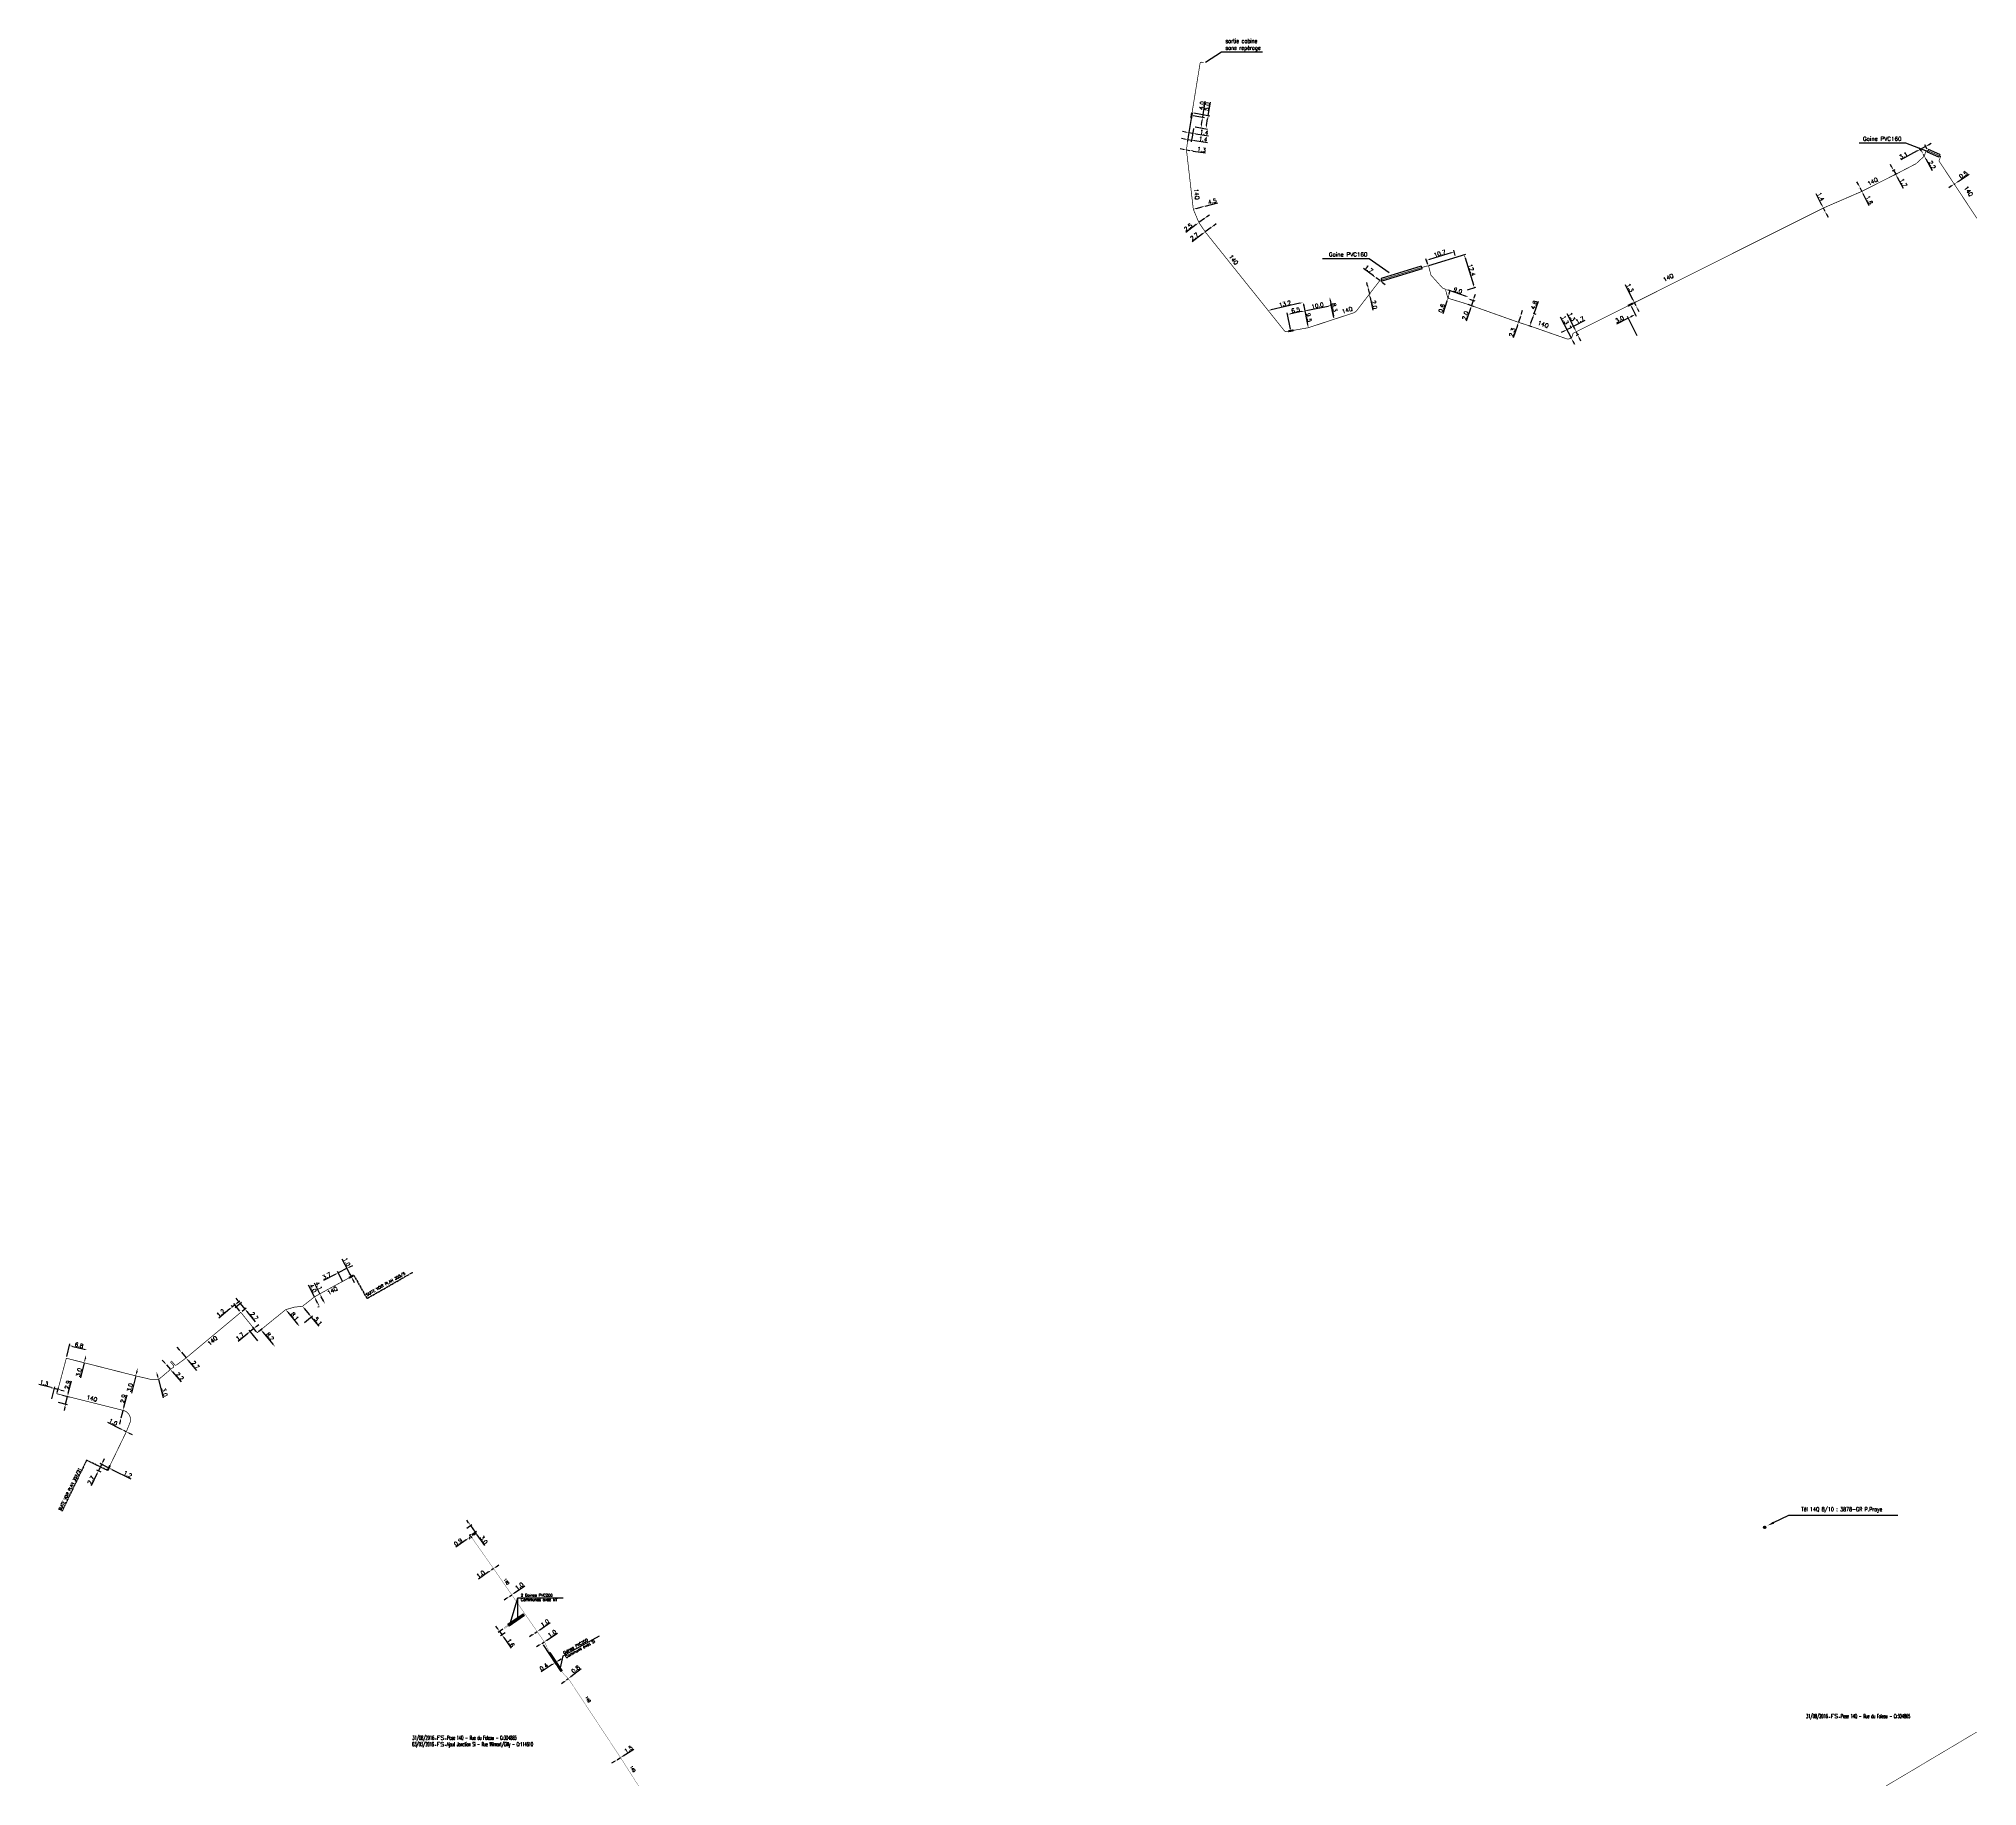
# Model space of a CAD drawing. Header units: millimetres. Extents: x 160285 to 161000, y 122000 to 122644.
import ezdxf
from ezdxf.enums import TextEntityAlignment as Align

# ---------------------------------------------------------------- set-up
doc = ezdxf.new("R2010")
doc.units = ezdxf.units.MM
doc.header["$MEASUREMENT"] = 0
doc.header["$PDMODE"] = 34
doc.linetypes.add('CENTER2', pattern=[1.125, 0.75, -0.125, 0.125, -0.125])
doc.linetypes.add('S_ST', pattern=[14, 8, -1.5, 0, -1.5, 0, -1.5, 0, -1.5])
doc.layers.get('0').update_dxf_attribs({"linetype": 'CONTINUOUS'})
doc.layers.get('Defpoints').update_dxf_attribs({"linetype": 'CONTINUOUS'})
for name, color, linetype in [('S_100', 5, 'CONTINUOUS'), ('S_300', 7, 'CONTINUOUS'), ('S_400', 7, 'CONTINUOUS'), ('S_910', 7, 'CONTINUOUS'), ('S_930', 7, 'CONTINUOUS')]:
    doc.layers.add(name, color=color, linetype=linetype)
doc.styles.get("Standard").update_dxf_attribs({"font": 'ROMANS.SHX'})
doc.dimstyles.get("Standard").update_dxf_attribs({"dimscale": 0, "dimtxt": 1.5, "dimasz": 1.2, "dimexe": 0.625, "dimexo": 0.625, "dimgap": 0.25, "dimtad": 1, "dimdec": 1, "dimzin": 0, "dimdsep": 46, "dimtxsty": 'Standard', "dimcen": -0.5, "dimdle": 1, "dimadec": 0, "dimazin": 0, "dimtfac": 0.8, "dimtdec": 1, "dimtmove": 0, "dimatfit": 3, "dimfxl": 0, "dimtolj": 1, "dimtzin": 0, "dimarcsym": 0})

# ---------------------------------------------------------------- blocks, each defined once
blk = doc.blocks.new('*X0')
at = {"color": 0, "linetype": 'Continuous'}
for p, q in [((160958.7, 122030.2), (160959.6, 122031.1)), ((160958.7, 122030.4), (160959.4, 122031.1)), ((160958.7, 122030), (160959.8, 122031)), ((160958.8, 122029.8), (160959.9, 122031)), ((160958.9, 122029.7), (160960, 122030.9)), ((160959, 122029.6), (160960.1, 122030.7)), ((160959.2, 122029.5), (160960.2, 122030.6)), ((160959.3, 122029.5), (160960.3, 122030.4)), ((160959.5, 122029.5), (160960.3, 122030.2)), ((160959.9, 122029.6), (160960.2, 122029.9))]:
    blk.add_line(p, q, dxfattribs=at)
blk = doc.blocks.new('*D1')
at = {"layer": 'Defpoints', "color": 0, "linetype": 'Continuous', "transparency": 16777216}
for p in [(160710.49, 122617.2), (160709.29, 122609.82), (160711.07, 122612.02)]:
    blk.add_point(p, dxfattribs=at)
at = {"layer": 'S_100', "color": 0, "linetype": 'Continuous', "lineweight": -2, "transparency": 16777216}
for p, q in [((160710.39, 122616.58), (160709.19, 122609.2)), ((160708.11, 122610.01), (160706.92, 122610.2)), ((160709.29, 122609.82), (160710.68, 122609.59)), ((160710.97, 122611.4), (160710.58, 122608.97)), ((160711.86, 122609.4), (160716.5, 122608.65))]:
    blk.add_line(p, q, dxfattribs=at)
at = {"layer": 'S_100', "color": 0, "linetype": 'Continuous', "transparency": 16777216}
for points in [[(160708.14, 122610.2), (160708.08, 122609.81), (160709.29, 122609.82)], [(160711.89, 122609.6), (160711.83, 122609.2), (160710.68, 122609.59)]]:
    blk.add_solid(points, dxfattribs=at)
at = {"layer": 'S_100', "color": 0, "linetype": 'Continuous', "transparency": 16777216, "insert": (160714.93, 122609.92), "char_height": 1.5, "attachment_point": 5, "rotation": 350.80996}
blk.add_mtext('\\A1;1.4', dxfattribs=at)
blk = doc.blocks.new('*D2')
at = {"layer": 'Defpoints', "color": 0, "linetype": 'Continuous', "transparency": 16777216}
for p in [(160710.49, 122617.2), (160716.44, 122616.14), (160711.07, 122612.02)]:
    blk.add_point(p, dxfattribs=at)
at = {"layer": 'S_100', "color": 0, "linetype": 'Continuous', "lineweight": -2, "transparency": 16777216}
for p, q in [((160716.44, 122616.14), (160717.31, 122621.06)), ((160711.1, 122617.09), (160717.06, 122616.04)), ((160715.78, 122612.41), (160716.23, 122614.96)), ((160711.68, 122611.91), (160716.19, 122611.12))]:
    blk.add_line(p, q, dxfattribs=at)
at = {"layer": 'S_100', "color": 0, "linetype": 'Continuous', "transparency": 16777216}
for points in [[(160715.58, 122612.44), (160715.98, 122612.37), (160715.57, 122611.23)], [(160716.04, 122615), (160716.43, 122614.93), (160716.44, 122616.14)]]:
    blk.add_solid(points, dxfattribs=at)
at = {"layer": 'S_100', "color": 0, "linetype": 'Continuous', "transparency": 16777216, "insert": (160716.01, 122619.44), "char_height": 1.5, "attachment_point": 5, "rotation": 79.96563}
blk.add_mtext('\\A1;5.0', dxfattribs=at)
blk = doc.blocks.new('*D3')
at = {"layer": 'Defpoints', "color": 0, "linetype": 'Continuous', "transparency": 16777216}
for p in [(160708.92, 122607.29), (160709.3, 122609.74), (160710.68, 122609.52)]:
    blk.add_point(p, dxfattribs=at)
at = {"layer": 'S_100', "color": 0, "linetype": 'Continuous', "lineweight": -2, "transparency": 16777216}
for p, q in [((160707.73, 122607.48), (160706.55, 122607.66)), ((160709.2, 122609.12), (160708.82, 122606.67)), ((160708.92, 122607.29), (160710.3, 122607.07)), ((160710.58, 122608.9), (160710.2, 122606.46)), ((160711.48, 122606.89), (160716.13, 122606.16))]:
    blk.add_line(p, q, dxfattribs=at)
at = {"layer": 'S_100', "color": 0, "linetype": 'Continuous', "transparency": 16777216}
for points in [[(160707.76, 122607.67), (160707.7, 122607.28), (160708.92, 122607.29)], [(160711.51, 122607.09), (160711.45, 122606.69), (160710.3, 122607.07)]]:
    blk.add_solid(points, dxfattribs=at)
at = {"layer": 'S_100', "color": 0, "linetype": 'Continuous', "transparency": 16777216, "insert": (160714.55, 122607.42), "char_height": 1.5, "attachment_point": 5, "rotation": 351.11032}
blk.add_mtext('\\A1;1.4', dxfattribs=at)
blk = doc.blocks.new('*D4')
at = {"layer": 'Defpoints', "color": 0, "linetype": 'Continuous', "transparency": 16777216}
for p in [(160708.41, 122603.44), (160708.41, 122603.44), (160709.7, 122603.24)]:
    blk.add_point(p, dxfattribs=at)
at = {"layer": 'S_100', "color": 0, "linetype": 'Continuous', "lineweight": -2, "transparency": 16777216}
for p, q in [((160707.22, 122603.63), (160706.04, 122603.81)), ((160708.41, 122603.44), (160709.7, 122603.24)), ((160710.88, 122603.05), (160715.49, 122602.33))]:
    blk.add_line(p, q, dxfattribs=at)
at = {"layer": 'S_100', "color": 0, "linetype": 'Continuous', "transparency": 16777216}
for points in [[(160707.26, 122603.82), (160707.19, 122603.43), (160708.41, 122603.44)], [(160710.91, 122603.25), (160710.85, 122602.86), (160709.7, 122603.24)]]:
    blk.add_solid(points, dxfattribs=at)
at = {"layer": 'S_100', "color": 0, "linetype": 'Continuous', "transparency": 16777216, "insert": (160713.96, 122603.59), "char_height": 1.5, "attachment_point": 5, "rotation": 351.11032}
blk.add_mtext('\\A1;1.3', dxfattribs=at)
blk = doc.blocks.new('*D5')
at = {"layer": 'Defpoints', "color": 0, "linetype": 'Continuous', "transparency": 16777216}
for p in [(160710.94, 122581.55), (160710.94, 122581.55), (160715.28, 122582.72)]:
    blk.add_point(p, dxfattribs=at)
at = {"layer": 'S_100', "color": 0, "linetype": 'Continuous', "lineweight": -2, "transparency": 16777216}
for p, q in [((160715.28, 122582.72), (160719.95, 122583.99)), ((160712.1, 122581.86), (160714.12, 122582.41))]:
    blk.add_line(p, q, dxfattribs=at)
at = {"layer": 'S_100', "color": 0, "linetype": 'Continuous', "transparency": 16777216}
for points in [[(160712.04, 122582.05), (160712.15, 122581.67), (160710.94, 122581.55)], [(160714.07, 122582.6), (160714.17, 122582.22), (160715.28, 122582.72)]]:
    blk.add_solid(points, dxfattribs=at)
at = {"layer": 'S_100', "color": 0, "linetype": 'Continuous', "transparency": 16777216, "insert": (160717.93, 122584.48), "char_height": 1.5, "attachment_point": 5, "rotation": 15.16419}
blk.add_mtext('\\A1;4.5', dxfattribs=at)
blk = doc.blocks.new('*D6')
at = {"layer": 'Defpoints', "color": 0, "linetype": 'Continuous', "transparency": 16777216}
for p in [(160713.01, 122576.64), (160713.01, 122576.64), (160715.02, 122578.13)]:
    blk.add_point(p, dxfattribs=at)
at = {"layer": 'S_100', "color": 0, "linetype": 'Continuous', "lineweight": -2, "transparency": 16777216}
for p, q in [((160715.02, 122578.13), (160713.01, 122576.64)), ((160715.98, 122578.85), (160716.94, 122579.57)), ((160712.05, 122575.92), (160708.17, 122573.03))]:
    blk.add_line(p, q, dxfattribs=at)
at = {"layer": 'S_100', "color": 0, "linetype": 'Continuous', "transparency": 16777216}
for points in [[(160711.93, 122576.08), (160712.17, 122575.76), (160713.01, 122576.64)], [(160715.86, 122579.01), (160716.1, 122578.69), (160715.02, 122578.13)]]:
    blk.add_solid(points, dxfattribs=at)
at = {"layer": 'S_100', "color": 0, "linetype": 'Continuous', "transparency": 16777216, "insert": (160709.03, 122574.92), "char_height": 1.5, "attachment_point": 5, "rotation": 36.68517}
blk.add_mtext('\\A1;2.5', dxfattribs=at)
blk = doc.blocks.new('*D7')
at = {"layer": 'Defpoints', "color": 0, "linetype": 'Continuous', "transparency": 16777216}
for p in [(160715.32, 122573.22), (160715.32, 122573.22), (160717.48, 122574.83)]:
    blk.add_point(p, dxfattribs=at)
at = {"layer": 'S_100', "color": 0, "linetype": 'Continuous', "lineweight": -2, "transparency": 16777216}
for p, q in [((160714.36, 122572.5), (160710.47, 122569.61)), ((160717.48, 122574.83), (160715.32, 122573.22)), ((160718.45, 122575.55), (160719.41, 122576.26))]:
    blk.add_line(p, q, dxfattribs=at)
at = {"layer": 'S_100', "color": 0, "linetype": 'Continuous', "transparency": 16777216}
for points in [[(160714.24, 122572.66), (160714.47, 122572.34), (160715.32, 122573.22)], [(160718.33, 122575.71), (160718.56, 122575.39), (160717.48, 122574.83)]]:
    blk.add_solid(points, dxfattribs=at)
at = {"layer": 'S_100', "color": 0, "linetype": 'Continuous', "transparency": 16777216, "insert": (160711.34, 122571.5), "char_height": 1.5, "attachment_point": 5, "rotation": 36.68517}
blk.add_mtext('\\A1;2.7', dxfattribs=at)
blk = doc.blocks.new('*D8')
at = {"layer": 'Defpoints', "color": 0, "linetype": 'Continuous', "transparency": 16777216}
for p in [(160738.55, 122544.22), (160738.55, 122544.22), (160751.41, 122547.18)]:
    blk.add_point(p, dxfattribs=at)
at = {"layer": 'S_100', "color": 0, "linetype": 'Continuous', "lineweight": -2, "transparency": 16777216}
blk.add_line((160750.24, 122546.91), (160739.71, 122544.49), dxfattribs=at)
at = {"layer": 'S_100', "color": 0, "linetype": 'Continuous', "transparency": 16777216}
for points in [[(160739.67, 122544.68), (160739.76, 122544.29), (160738.55, 122544.22)], [(160750.19, 122547.1), (160750.28, 122546.71), (160751.41, 122547.18)]]:
    blk.add_solid(points, dxfattribs=at)
at = {"layer": 'S_100', "color": 0, "linetype": 'Continuous', "transparency": 16777216, "insert": (160744.75, 122546.67), "char_height": 1.5, "attachment_point": 5, "rotation": 12.95362}
blk.add_mtext('\\A1;13.2', dxfattribs=at)
blk = doc.blocks.new('*D9')
at = {"layer": 'Defpoints', "color": 0, "linetype": 'Continuous', "transparency": 16777216}
for p in [(160745.7, 122542.74), (160751.41, 122547.18), (160746.94, 122536.75)]:
    blk.add_point(p, dxfattribs=at)
at = {"layer": 'S_300', "color": 0, "linetype": 'Continuous', "lineweight": -2, "transparency": 16777216}
for p, q in [((160746.82, 122537.36), (160745.57, 122543.35)), ((160750.88, 122543.82), (160746.87, 122542.98)), ((160751.54, 122546.56), (160752.18, 122543.45))]:
    blk.add_line(p, q, dxfattribs=at)
at = {"layer": 'S_300', "color": 0, "linetype": 'Continuous', "transparency": 16777216}
for points in [[(160746.83, 122543.18), (160746.91, 122542.79), (160745.7, 122542.74)], [(160750.84, 122544.01), (160750.92, 122543.62), (160752.06, 122544.06)]]:
    blk.add_solid(points, dxfattribs=at)
at = {"layer": 'S_300', "color": 0, "linetype": 'Continuous', "transparency": 16777216, "insert": (160748.67, 122544.38), "char_height": 1.5, "attachment_point": 5, "rotation": 11.76242}
blk.add_mtext('\\A1;6.5', dxfattribs=at)
blk = doc.blocks.new('*D10')
at = {"layer": 'Defpoints', "color": 0, "linetype": 'Continuous', "transparency": 16777216}
for p in [(160751.41, 122547.18), (160753.35, 122537.86), (160753.35, 122537.86)]:
    blk.add_point(p, dxfattribs=at)
at = {"layer": 'S_100', "color": 0, "linetype": 'Continuous', "lineweight": -2, "transparency": 16777216}
blk.add_line((160751.65, 122546), (160753.1, 122539.04), dxfattribs=at)
at = {"layer": 'S_100', "color": 0, "linetype": 'Continuous', "transparency": 16777216}
for points in [[(160751.85, 122546.04), (160751.46, 122545.96), (160751.41, 122547.18)], [(160753.3, 122539.08), (160752.91, 122539), (160753.35, 122537.86)]]:
    blk.add_solid(points, dxfattribs=at)
at = {"layer": 'S_100', "color": 0, "linetype": 'Continuous', "transparency": 16777216, "insert": (160753.59, 122541.63), "char_height": 1.5, "attachment_point": 5, "rotation": 281.76242}
blk.add_mtext('\\A1;9.5', dxfattribs=at)
blk = doc.blocks.new('*D11')
at = {"layer": 'Defpoints', "color": 0, "linetype": 'Continuous', "transparency": 16777216}
for p in [(160751.41, 122547.18), (160761.86, 122546.1), (160762.9, 122541.09)]:
    blk.add_point(p, dxfattribs=at)
at = {"layer": 'S_100', "color": 0, "linetype": 'Continuous', "lineweight": -2, "transparency": 16777216}
for p, q in [((160751.54, 122546.56), (160752.18, 122543.45)), ((160753.23, 122544.31), (160760.68, 122545.86)), ((160762.77, 122541.7), (160761.73, 122546.71))]:
    blk.add_line(p, q, dxfattribs=at)
at = {"layer": 'S_100', "color": 0, "linetype": 'Continuous', "transparency": 16777216}
for points in [[(160753.19, 122544.5), (160753.27, 122544.11), (160752.06, 122544.06)], [(160760.64, 122546.05), (160760.72, 122545.66), (160761.86, 122546.1)]]:
    blk.add_solid(points, dxfattribs=at)
at = {"layer": 'S_100', "color": 0, "linetype": 'Continuous', "transparency": 16777216, "insert": (160756.75, 122546.06), "char_height": 1.5, "attachment_point": 5, "rotation": 11.76242}
blk.add_mtext('\\A1;10.0', dxfattribs=at)
blk = doc.blocks.new('*D12')
at = {"layer": 'Defpoints', "color": 0, "linetype": 'Continuous', "transparency": 16777216}
for p in [(160761.21, 122549.22), (160762.9, 122541.09), (160762.9, 122541.09)]:
    blk.add_point(p, dxfattribs=at)
at = {"layer": 'S_100', "color": 0, "linetype": 'Continuous', "lineweight": -2, "transparency": 16777216}
blk.add_line((160761.45, 122548.04), (160762.66, 122542.27), dxfattribs=at)
at = {"layer": 'S_100', "color": 0, "linetype": 'Continuous', "transparency": 16777216}
for points in [[(160761.65, 122548.08), (160761.26, 122548), (160761.21, 122549.22)], [(160762.85, 122542.31), (160762.46, 122542.23), (160762.9, 122541.09)]]:
    blk.add_solid(points, dxfattribs=at)
at = {"layer": 'S_100', "color": 0, "linetype": 'Continuous', "transparency": 16777216, "insert": (160763.03, 122545.36), "char_height": 1.5, "attachment_point": 5, "rotation": 281.76242}
blk.add_mtext('\\A1;8.3', dxfattribs=at)
blk = doc.blocks.new('*D13')
at = {"layer": 'Defpoints', "color": 0, "linetype": 'Continuous', "transparency": 16777216}
for p in [(160775.48, 122552.19), (160775.89, 122550.26), (160775.89, 122550.26)]:
    blk.add_point(p, dxfattribs=at)
at = {"layer": 'S_100', "color": 0, "linetype": 'Continuous', "lineweight": -2, "transparency": 16777216}
for p, q in [((160775.24, 122553.36), (160775, 122554.54)), ((160775.48, 122552.19), (160775.89, 122550.26)), ((160776.13, 122549.08), (160777.12, 122544.34))]:
    blk.add_line(p, q, dxfattribs=at)
at = {"layer": 'S_100', "color": 0, "linetype": 'Continuous', "transparency": 16777216}
for points in [[(160775.44, 122553.4), (160775.04, 122553.32), (160775.48, 122552.19)], [(160776.33, 122549.13), (160775.94, 122549.04), (160775.89, 122550.26)]]:
    blk.add_solid(points, dxfattribs=at)
at = {"layer": 'S_100', "color": 0, "linetype": 'Continuous', "transparency": 16777216, "insert": (160777.73, 122546.33), "char_height": 1.5, "attachment_point": 5, "rotation": 281.76242}
blk.add_mtext('\\A1;2.0', dxfattribs=at)
blk = doc.blocks.new('*D14')
at = {"layer": 'Defpoints', "color": 0, "linetype": 'Continuous', "transparency": 16777216}
for p in [(160797.2, 122560.65), (160811.51, 122551.66), (160814.61, 122552.61)]:
    blk.add_point(p, dxfattribs=at)
at = {"layer": 'S_100', "color": 0, "linetype": 'Continuous', "lineweight": -2, "transparency": 16777216}
for p, q in [((160797.8, 122560.84), (160811.47, 122565.02)), ((160811.22, 122563.69), (160814.26, 122553.75)), ((160812.11, 122551.84), (160815.21, 122552.79))]:
    blk.add_line(p, q, dxfattribs=at)
at = {"layer": 'S_100', "color": 0, "linetype": 'Continuous', "transparency": 16777216}
for points in [[(160811.41, 122563.75), (160811.03, 122563.63), (160810.87, 122564.84)], [(160814.45, 122553.81), (160814.07, 122553.7), (160814.61, 122552.61)]]:
    blk.add_solid(points, dxfattribs=at)
at = {"layer": 'S_100', "color": 0, "linetype": 'Continuous', "transparency": 16777216, "insert": (160813.66, 122559.14), "char_height": 1.5, "attachment_point": 5, "rotation": 287.01211}
blk.add_mtext('\\A1;12.4', dxfattribs=at)
blk = doc.blocks.new('*D15')
at = {"layer": 'Defpoints', "color": 0, "linetype": 'Continuous', "transparency": 16777216}
for p in [(160796.94, 122562.71), (160807.78, 122563.86), (160797.58, 122560.62)]:
    blk.add_point(p, dxfattribs=at)
at = {"layer": 'S_100', "color": 0, "linetype": 'Continuous', "lineweight": -2, "transparency": 16777216}
for p, q in [((160797.4, 122561.21), (160796.76, 122563.31)), ((160806.03, 122565.48), (160798.09, 122563.06)), ((160807.59, 122564.46), (160806.99, 122566.43))]:
    blk.add_line(p, q, dxfattribs=at)
at = {"layer": 'S_100', "color": 0, "linetype": 'Continuous', "transparency": 16777216}
for points in [[(160798.03, 122563.25), (160798.15, 122562.87), (160796.94, 122562.71)], [(160805.97, 122565.67), (160806.09, 122565.29), (160807.18, 122565.83)]]:
    blk.add_solid(points, dxfattribs=at)
at = {"layer": 'S_100', "color": 0, "linetype": 'Continuous', "transparency": 16777216, "insert": (160801.89, 122565.26), "char_height": 1.5, "attachment_point": 5, "rotation": 16.94446}
blk.add_mtext('\\A1;10.7', dxfattribs=at)
blk = doc.blocks.new('*D17')
at = {"layer": 'Defpoints', "color": 0, "linetype": 'Continuous', "transparency": 16777216}
for p in [(160778.37, 122556.27), (160778.37, 122556.27), (160779.73, 122555.26)]:
    blk.add_point(p, dxfattribs=at)
at = {"layer": 'S_100', "color": 0, "linetype": 'Continuous', "lineweight": -2, "transparency": 16777216}
for p, q in [((160777.41, 122556.98), (160773.69, 122559.74)), ((160779.73, 122555.26), (160778.37, 122556.27)), ((160780.69, 122554.55), (160781.66, 122553.83))]:
    blk.add_line(p, q, dxfattribs=at)
at = {"layer": 'S_100', "color": 0, "linetype": 'Continuous', "transparency": 16777216}
for points in [[(160777.53, 122557.14), (160777.29, 122556.82), (160778.37, 122556.27)], [(160780.81, 122554.71), (160780.57, 122554.39), (160779.73, 122555.26)]]:
    blk.add_solid(points, dxfattribs=at)
at = {"layer": 'S_100', "color": 0, "linetype": 'Continuous', "transparency": 16777216, "insert": (160775.66, 122559.52), "char_height": 1.5, "attachment_point": 5, "rotation": 323.46211}
blk.add_mtext('\\A1;1.7', dxfattribs=at)
blk = doc.blocks.new('*D18')
at = {"layer": 'Defpoints', "color": 0, "linetype": 'Continuous', "transparency": 16777216}
for p in [(160803.96, 122552.06), (160803.96, 122552.06), (160812.48, 122549.17)]:
    blk.add_point(p, dxfattribs=at)
at = {"layer": 'S_100', "color": 0, "linetype": 'Continuous', "lineweight": -2, "transparency": 16777216}
for p, q in [((160811.35, 122549.56), (160805.1, 122551.68)), ((160812.28, 122548.58), (160812.28, 122548.58))]:
    blk.add_line(p, q, dxfattribs=at)
at = {"layer": 'S_100', "color": 0, "linetype": 'Continuous', "transparency": 16777216}
for points in [[(160805.16, 122551.86), (160805.03, 122551.49), (160803.96, 122552.06)], [(160811.41, 122549.75), (160811.28, 122549.37), (160812.48, 122549.17)]]:
    blk.add_solid(points, dxfattribs=at)
at = {"layer": 'S_100', "color": 0, "linetype": 'Continuous', "transparency": 16777216, "insert": (160808.54, 122551.56), "char_height": 1.5, "attachment_point": 5, "rotation": 341.28097}
blk.add_mtext('\\A1;9.0', dxfattribs=at)
blk = doc.blocks.new('*D19')
at = {"layer": 'Defpoints', "color": 0, "linetype": 'Continuous', "transparency": 16777216}
for p in [(160804.82, 122548.77), (160804.82, 122548.77), (160805, 122549.34)]:
    blk.add_point(p, dxfattribs=at)
at = {"layer": 'S_100', "color": 0, "linetype": 'Continuous', "lineweight": -2, "transparency": 16777216}
for p, q in [((160805, 122549.34), (160804.82, 122548.77)), ((160805.36, 122550.49), (160805.73, 122551.63)), ((160804.45, 122547.63), (160802.98, 122543.01))]:
    blk.add_line(p, q, dxfattribs=at)
at = {"layer": 'S_100', "color": 0, "linetype": 'Continuous', "transparency": 16777216}
for points in [[(160804.26, 122547.69), (160804.64, 122547.57), (160804.82, 122548.77)], [(160805.17, 122550.55), (160805.55, 122550.42), (160805, 122549.34)]]:
    blk.add_solid(points, dxfattribs=at)
at = {"layer": 'S_100', "color": 0, "linetype": 'Continuous', "transparency": 16777216, "insert": (160802.58, 122545.05), "char_height": 1.5, "attachment_point": 5, "rotation": 72.30765}
blk.add_mtext('\\A1;0.6', dxfattribs=at)
blk = doc.blocks.new('*D20')
at = {"layer": 'Defpoints', "color": 0, "linetype": 'Continuous', "transparency": 16777216}
for p in [(160812.25, 122548.61), (160811.6, 122546.71), (160813.57, 122546.05)]:
    blk.add_point(p, dxfattribs=at)
at = {"layer": 'S_100', "color": 0, "linetype": 'Continuous', "lineweight": -2, "transparency": 16777216}
for p, q in [((160812.84, 122548.4), (160814.8, 122547.74)), ((160814.21, 122547.94), (160813.57, 122546.05)), ((160814.6, 122549.08), (160814.98, 122550.21)), ((160813.19, 122544.91), (160811.63, 122540.32)), ((160812.2, 122546.51), (160814.16, 122545.84))]:
    blk.add_line(p, q, dxfattribs=at)
at = {"layer": 'S_100', "color": 0, "linetype": 'Continuous', "transparency": 16777216}
for points in [[(160814.41, 122549.14), (160814.79, 122549.01), (160814.21, 122547.94)], [(160813, 122544.97), (160813.38, 122544.84), (160813.57, 122546.05)]]:
    blk.add_solid(points, dxfattribs=at)
at = {"layer": 'S_100', "color": 0, "linetype": 'Continuous', "transparency": 16777216, "insert": (160811.27, 122542.37), "char_height": 1.5, "attachment_point": 5, "rotation": 71.28097}
blk.add_mtext('\\A1;2.0', dxfattribs=at)
blk = doc.blocks.new('*D21')
at = {"layer": 'Defpoints', "color": 0, "linetype": 'Continuous', "transparency": 16777216}
for p in [(160831.63, 122542.04), (160830.89, 122539.86), (160830.89, 122539.86)]:
    blk.add_point(p, dxfattribs=at)
at = {"layer": 'S_100', "color": 0, "linetype": 'Continuous', "lineweight": -2, "transparency": 16777216}
for p, q in [((160831.63, 122542.04), (160830.89, 122539.86)), ((160831.04, 122542.24), (160831.04, 122542.24)), ((160832.02, 122543.17), (160832.4, 122544.31)), ((160830.51, 122538.72), (160828.95, 122534.14)), ((160831.48, 122539.66), (160831.48, 122539.66))]:
    blk.add_line(p, q, dxfattribs=at)
at = {"layer": 'S_100', "color": 0, "linetype": 'Continuous', "transparency": 16777216}
for points in [[(160831.83, 122543.24), (160832.2, 122543.11), (160831.63, 122542.04)], [(160830.32, 122538.79), (160830.7, 122538.66), (160830.89, 122539.86)]]:
    blk.add_solid(points, dxfattribs=at)
at = {"layer": 'S_100', "color": 0, "linetype": 'Continuous', "transparency": 16777216, "insert": (160828.59, 122536.18), "char_height": 1.5, "attachment_point": 5, "rotation": 71.28097}
blk.add_mtext('\\A1;2.3', dxfattribs=at)
blk = doc.blocks.new('*D22')
at = {"layer": 'Defpoints', "color": 0, "linetype": 'Continuous', "transparency": 16777216}
for p in [(160835.72, 122543.38), (160834.17, 122538.84), (160835.12, 122538.52)]:
    blk.add_point(p, dxfattribs=at)
at = {"layer": 'S_100', "color": 0, "linetype": 'Continuous', "lineweight": -2, "transparency": 16777216}
for p, q in [((160835.51, 122539.66), (160836.28, 122541.93)), ((160836.31, 122543.18), (160837.26, 122542.86)), ((160836.67, 122543.06), (160838.23, 122547.65)), ((160834.77, 122538.64), (160835.71, 122538.32))]:
    blk.add_line(p, q, dxfattribs=at)
at = {"layer": 'S_100', "color": 0, "linetype": 'Continuous', "transparency": 16777216}
for points in [[(160836.09, 122541.99), (160836.47, 122541.86), (160836.67, 122543.06)], [(160835.32, 122539.72), (160835.7, 122539.59), (160835.12, 122538.52)]]:
    blk.add_solid(points, dxfattribs=at)
at = {"layer": 'S_100', "color": 0, "linetype": 'Continuous', "transparency": 16777216, "insert": (160836.69, 122546.24), "char_height": 1.5, "attachment_point": 5, "rotation": 71.18844}
blk.add_mtext('\\A1;4.8', dxfattribs=at)
blk = doc.blocks.new('*D23')
at = {"layer": 'Defpoints', "color": 0, "linetype": 'Continuous', "transparency": 16777216}
for p in [(160848.78, 122537.2), (160850.43, 122533.93), (160850.75, 122537.16)]:
    blk.add_point(p, dxfattribs=at)
at = {"layer": 'S_100', "color": 0, "linetype": 'Continuous', "lineweight": -2, "transparency": 16777216}
for p, q in [((160847.71, 122536.66), (160846.64, 122536.12)), ((160850.15, 122534.49), (160848.5, 122537.76)), ((160848.78, 122537.2), (160850.33, 122537.98)), ((160850.47, 122537.72), (160850.05, 122538.54)), ((160851.4, 122538.52), (160855.53, 122540.61))]:
    blk.add_line(p, q, dxfattribs=at)
at = {"layer": 'S_100', "color": 0, "linetype": 'Continuous', "transparency": 16777216}
for points in [[(160847.62, 122536.84), (160847.8, 122536.48), (160848.78, 122537.2)], [(160851.31, 122538.7), (160851.49, 122538.35), (160850.33, 122537.98)]]:
    blk.add_solid(points, dxfattribs=at)
at = {"layer": 'S_100', "color": 0, "linetype": 'Continuous', "transparency": 16777216, "insert": (160853.55, 122540.73), "char_height": 1.5, "attachment_point": 5, "rotation": 26.79784}
blk.add_mtext('\\A1;1.7', dxfattribs=at)
blk = doc.blocks.new('*D24')
at = {"layer": 'Defpoints', "color": 0, "linetype": 'Continuous', "transparency": 16777216}
for p in [(160849.84, 122535.09), (160850.43, 122533.93), (160850.43, 122533.93)]:
    blk.add_point(p, dxfattribs=at)
at = {"layer": 'S_100', "color": 0, "linetype": 'Continuous', "lineweight": -2, "transparency": 16777216}
for p, q in [((160849.3, 122536.16), (160846.45, 122541.8)), ((160850.43, 122533.93), (160849.84, 122535.09)), ((160850.97, 122532.86), (160851.51, 122531.79))]:
    blk.add_line(p, q, dxfattribs=at)
at = {"layer": 'S_100', "color": 0, "linetype": 'Continuous', "transparency": 16777216}
for points in [[(160849.48, 122536.25), (160849.12, 122536.07), (160849.84, 122535.09)], [(160851.15, 122532.95), (160850.79, 122532.77), (160850.43, 122533.93)]]:
    blk.add_solid(points, dxfattribs=at)
at = {"layer": 'S_100', "color": 0, "linetype": 'Continuous', "transparency": 16777216, "insert": (160848.12, 122540.72), "char_height": 1.5, "attachment_point": 5, "rotation": 296.79784}
blk.add_mtext('\\A1;1.3', dxfattribs=at)
blk = doc.blocks.new('*D25')
at = {"layer": 'Defpoints', "color": 0, "linetype": 'Continuous', "transparency": 16777216}
for p in [(160872.2, 122546.37), (160874.02, 122542.74), (160874.91, 122534.28)]:
    blk.add_point(p, dxfattribs=at)
at = {"layer": 'S_300', "color": 0, "linetype": 'Continuous', "lineweight": -2, "transparency": 16777216}
for p, q in [((160871.33, 122541.4), (160867, 122539.23)), ((160874.63, 122534.84), (160871.05, 122541.96)), ((160872.94, 122542.21), (160872.41, 122541.94)), ((160872.48, 122545.81), (160874.3, 122542.19))]:
    blk.add_line(p, q, dxfattribs=at)
at = {"layer": 'S_300', "color": 0, "linetype": 'Continuous', "transparency": 16777216}
for points in [[(160872.32, 122542.12), (160872.5, 122541.76), (160871.33, 122541.4)], [(160872.85, 122542.39), (160873.03, 122542.03), (160874.02, 122542.74)]]:
    blk.add_solid(points, dxfattribs=at)
at = {"layer": 'S_300', "color": 0, "linetype": 'Continuous', "transparency": 16777216, "insert": (160868.18, 122540.94), "char_height": 1.5, "attachment_point": 5, "rotation": 26.62886}
blk.add_mtext('\\A1;3.0', dxfattribs=at)
blk = doc.blocks.new('*D26')
at = {"layer": 'Defpoints', "color": 0, "linetype": 'Continuous', "transparency": 16777216}
for p in [(160872.2, 122546.37), (160873.67, 122547.11), (160874.26, 122545.95)]:
    blk.add_point(p, dxfattribs=at)
at = {"layer": 'S_300', "color": 0, "linetype": 'Continuous', "lineweight": -2, "transparency": 16777216}
for p, q in [((160873.14, 122548.19), (160870.37, 122553.7)), ((160872.76, 122546.65), (160874.23, 122547.39)), ((160874.26, 122545.95), (160873.67, 122547.11)), ((160873.7, 122545.67), (160873.7, 122545.67)), ((160874.79, 122544.88), (160875.33, 122543.81))]:
    blk.add_line(p, q, dxfattribs=at)
at = {"layer": 'S_300', "color": 0, "linetype": 'Continuous', "transparency": 16777216}
for points in [[(160873.31, 122548.28), (160872.96, 122548.1), (160873.67, 122547.11)], [(160874.97, 122544.97), (160874.61, 122544.79), (160874.26, 122545.95)]]:
    blk.add_solid(points, dxfattribs=at)
at = {"layer": 'S_300', "color": 0, "linetype": 'Continuous', "transparency": 16777216, "insert": (160872.03, 122552.61), "char_height": 1.5, "attachment_point": 5, "rotation": 296.62886}
blk.add_mtext('\\A1;1.3', dxfattribs=at)
blk = doc.blocks.new('S_300_01')
at = {"color": 0, "linetype": 'Continuous'}
blk.add_solid([(-1, 0.75), (-1, 0), (1, 0.75), (1, 0)], dxfattribs=at)
at = {"color": 0, "linetype": 'Continuous', "width": 0.75, "flags": 3}
for tag, p in [('DEF_COUP', (-0.05, -7.13)), ('DEF_LEG', (-0.05, -4.63)), ('DEF_TYPE', (-0.05, -9.63))]:
    blk.add_attdef(tag, text='', height=1.2, dxfattribs=at).set_placement(p, align=Align.MIDDLE)
blk = doc.blocks.new('*D27')
at = {"layer": 'Defpoints', "color": 0, "linetype": 'Continuous', "transparency": 16777216}
for p in [(160943.37, 122582.03), (160943.37, 122582.03), (160944, 122580.77)]:
    blk.add_point(p, dxfattribs=at)
at = {"layer": 'S_100', "color": 0, "linetype": 'Continuous', "lineweight": -2, "transparency": 16777216}
for p, q in [((160942.83, 122583.1), (160940.72, 122587.3)), ((160942.81, 122581.75), (160942.81, 122581.74)), ((160944, 122580.77), (160943.37, 122582.03)), ((160943.44, 122580.49), (160943.44, 122580.49)), ((160944.54, 122579.7), (160945.08, 122578.63))]:
    blk.add_line(p, q, dxfattribs=at)
at = {"layer": 'S_100', "color": 0, "linetype": 'Continuous', "transparency": 16777216}
for points in [[(160943.01, 122583.19), (160942.65, 122583.01), (160943.37, 122582.03)], [(160944.72, 122579.79), (160944.36, 122579.61), (160944, 122580.77)]]:
    blk.add_solid(points, dxfattribs=at)
at = {"layer": 'S_100', "color": 0, "linetype": 'Continuous', "transparency": 16777216, "insert": (160942.4, 122586.18), "char_height": 1.5, "attachment_point": 5, "rotation": 296.64359}
blk.add_mtext('\\A1;1.4', dxfattribs=at)
blk = doc.blocks.new('*D28')
at = {"layer": 'Defpoints', "color": 0, "linetype": 'Continuous', "transparency": 16777216}
for p in [(160956.85, 122589.59), (160957.57, 122588.17), (160957.57, 122588.17)]:
    blk.add_point(p, dxfattribs=at)
at = {"layer": 'S_100', "color": 0, "linetype": 'Continuous', "lineweight": -2, "transparency": 16777216}
for p, q in [((160956.31, 122590.67), (160955.77, 122591.74)), ((160956.29, 122589.31), (160956.29, 122589.31)), ((160956.85, 122589.59), (160957.57, 122588.17)), ((160957.01, 122587.89), (160957.01, 122587.89)), ((160958.11, 122587.1), (160960.2, 122582.97))]:
    blk.add_line(p, q, dxfattribs=at)
at = {"layer": 'S_100', "color": 0, "linetype": 'Continuous', "transparency": 16777216}
for points in [[(160956.49, 122590.76), (160956.13, 122590.58), (160956.85, 122589.59)], [(160958.29, 122587.19), (160957.93, 122587.01), (160957.57, 122588.17)]]:
    blk.add_solid(points, dxfattribs=at)
at = {"layer": 'S_100', "color": 0, "linetype": 'Continuous', "transparency": 16777216, "insert": (160960.32, 122584.95), "char_height": 1.5, "attachment_point": 5, "rotation": 296.84091}
blk.add_mtext('\\A1;1.6', dxfattribs=at)
blk = doc.blocks.new('*D29')
at = {"layer": 'Defpoints', "color": 0, "linetype": 'Continuous', "transparency": 16777216}
for p in [(160970.06, 122594.45), (160970.24, 122596.47), (160971.05, 122594.99)]:
    blk.add_point(p, dxfattribs=at)
at = {"layer": 'S_100', "color": 0, "linetype": 'Continuous', "lineweight": -2, "transparency": 16777216}
for p, q in [((160968.67, 122596.98), (160968.1, 122598.03)), ((160969.7, 122596.17), (160968.7, 122595.63)), ((160969.25, 122595.93), (160970.06, 122594.45)), ((160970.51, 122594.69), (160969.51, 122594.15)), ((160970.64, 122593.4), (160972.86, 122589.34))]:
    blk.add_line(p, q, dxfattribs=at)
at = {"layer": 'S_100', "color": 0, "linetype": 'Continuous', "transparency": 16777216}
for points in [[(160968.85, 122597.07), (160968.5, 122596.88), (160969.25, 122595.93)], [(160970.81, 122593.49), (160970.46, 122593.3), (160970.06, 122594.45)]]:
    blk.add_solid(points, dxfattribs=at)
at = {"layer": 'S_100', "color": 0, "linetype": 'Continuous', "transparency": 16777216, "insert": (160972.91, 122591.32), "char_height": 1.5, "attachment_point": 5, "rotation": 298.70938}
blk.add_mtext('\\A1;1.7', dxfattribs=at)
blk = doc.blocks.new('*D30')
at = {"layer": 'Defpoints', "color": 0, "linetype": 'Continuous', "transparency": 16777216}
for p in [(160852.17, 122536.38), (160852.17, 122536.38), (160853.63, 122535.65)]:
    blk.add_point(p, dxfattribs=at)
at = {"layer": 'S_100', "color": 0, "linetype": 'Continuous', "lineweight": -2, "transparency": 16777216}
for p, q in [((160851.63, 122537.45), (160848.86, 122543)), ((160851.61, 122536.1), (160851.61, 122536.1)), ((160852.75, 122535.22), (160852.17, 122536.38)), ((160853.07, 122535.37), (160852.19, 122534.94)), ((160853.29, 122534.14), (160853.83, 122533.07))]:
    blk.add_line(p, q, dxfattribs=at)
at = {"layer": 'S_100', "color": 0, "linetype": 'Continuous', "transparency": 16777216}
for points in [[(160851.81, 122537.54), (160851.46, 122537.36), (160852.17, 122536.38)], [(160853.47, 122534.23), (160853.11, 122534.05), (160852.75, 122535.22)]]:
    blk.add_solid(points, dxfattribs=at)
at = {"layer": 'S_100', "color": 0, "linetype": 'Continuous', "transparency": 16777216, "insert": (160850.52, 122541.91), "char_height": 1.5, "attachment_point": 5, "rotation": 296.58726}
blk.add_mtext('\\A1;1.3', dxfattribs=at)
blk = doc.blocks.new('*D31')
at = {"layer": 'Defpoints', "color": 0, "linetype": 'Continuous', "transparency": 16777216}
for p in [(160980.17, 122601.91), (160980.58, 122601.16), (160980.58, 122601.16)]:
    blk.add_point(p, dxfattribs=at)
at = {"layer": 'S_100', "color": 0, "linetype": 'Continuous', "lineweight": -2, "transparency": 16777216}
for p, q in [((160979.6, 122602.96), (160979.02, 122604.01)), ((160980.17, 122601.91), (160980.58, 122601.16)), ((160981.16, 122600.11), (160983.48, 122595.86))]:
    blk.add_line(p, q, dxfattribs=at)
at = {"layer": 'S_100', "color": 0, "linetype": 'Continuous', "transparency": 16777216}
for points in [[(160979.77, 122603.06), (160979.42, 122602.86), (160980.17, 122601.91)], [(160981.33, 122600.21), (160980.98, 122600.02), (160980.58, 122601.16)]]:
    blk.add_solid(points, dxfattribs=at)
at = {"layer": 'S_100', "color": 0, "linetype": 'Continuous', "transparency": 16777216, "insert": (160983.49, 122597.94), "char_height": 1.5, "attachment_point": 5, "rotation": 298.70938}
blk.add_mtext('\\A1;2.2', dxfattribs=at)
blk = doc.blocks.new('*D32')
at = {"layer": 'Defpoints', "color": 0, "linetype": 'Continuous', "transparency": 16777216}
for p in [(160979.59, 122602.67), (160981.06, 122604.74), (160981.94, 122603.13)]:
    blk.add_point(p, dxfattribs=at)
at = {"layer": 'S_400', "color": 0, "linetype": 'Continuous', "lineweight": -2, "transparency": 16777216}
for p, q in [((160981.64, 122603.68), (160980.76, 122605.29)), ((160982.11, 122605.32), (160983.16, 122605.89)), ((160978.01, 122603.07), (160971.95, 122599.75)), ((160979.29, 122603.22), (160978.76, 122604.19)), ((160981.06, 122604.74), (160979.06, 122603.64))]:
    blk.add_line(p, q, dxfattribs=at)
at = {"layer": 'S_400', "color": 0, "linetype": 'Continuous', "transparency": 16777216}
for points in [[(160982.02, 122605.49), (160982.21, 122605.14), (160981.06, 122604.74)], [(160977.91, 122603.24), (160978.1, 122602.89), (160979.06, 122603.64)]]:
    blk.add_solid(points, dxfattribs=at)
at = {"layer": 'S_400', "color": 0, "linetype": 'Continuous', "transparency": 16777216, "insert": (160972.88, 122601.4), "char_height": 1.5, "attachment_point": 5, "rotation": 28.70938}
blk.add_mtext('\\A1;3.1', dxfattribs=at)
blk = doc.blocks.new('*D33')
at = {"layer": 'Defpoints', "color": 0, "linetype": 'Continuous', "transparency": 16777216}
for p in [(160991.65, 122590.85), (160991.65, 122590.85), (160992.06, 122591.12)]:
    blk.add_point(p, dxfattribs=at)
at = {"layer": 'S_100', "color": 0, "linetype": 'Continuous', "lineweight": -2, "transparency": 16777216}
for p, q in [((160991.65, 122590.85), (160992.06, 122591.12)), ((160993.06, 122591.78), (160997.1, 122594.45)), ((160990.64, 122590.19), (160989.64, 122589.53))]:
    blk.add_line(p, q, dxfattribs=at)
at = {"layer": 'S_100', "color": 0, "linetype": 'Continuous', "transparency": 16777216}
for points in [[(160990.53, 122590.35), (160990.75, 122590.02), (160991.65, 122590.85)], [(160992.95, 122591.95), (160993.17, 122591.62), (160992.06, 122591.12)]]:
    blk.add_solid(points, dxfattribs=at)
at = {"layer": 'S_100', "color": 0, "linetype": 'Continuous', "transparency": 16777216, "insert": (160995.03, 122594.28), "char_height": 1.5, "attachment_point": 5, "rotation": 33.46319}
blk.add_mtext('\\A1;0.5', dxfattribs=at)
blk = doc.blocks.new('*D34')
at = {"layer": 'Defpoints', "color": 0, "linetype": 'Continuous', "transparency": 16777216}
for p in [(160710.32, 122616.19), (160714.4, 122615.53), (160711.07, 122612.02)]:
    blk.add_point(p, dxfattribs=at)
at = {"layer": 'S_300', "color": 0, "linetype": 'Continuous', "lineweight": -2, "transparency": 16777216}
for p, q in [((160714.4, 122615.53), (160715.35, 122621.45)), ((160710.94, 122616.09), (160715.02, 122615.43)), ((160713.95, 122612.77), (160714.21, 122614.35)), ((160711.69, 122611.92), (160714.38, 122611.49))]:
    blk.add_line(p, q, dxfattribs=at)
at = {"layer": 'S_300', "color": 0, "linetype": 'Continuous', "transparency": 16777216}
for points in [[(160713.76, 122612.8), (160714.15, 122612.74), (160713.76, 122611.59)], [(160714.01, 122614.38), (160714.41, 122614.32), (160714.4, 122615.53)]]:
    blk.add_solid(points, dxfattribs=at)
at = {"layer": 'S_300', "color": 0, "linetype": 'Continuous', "transparency": 16777216, "insert": (160714.08, 122619.81), "char_height": 1.5, "attachment_point": 5, "rotation": 80.83079}
blk.add_mtext('\\A1;4.0', dxfattribs=at)
blk = doc.blocks.new('*D35')
at = {"layer": 'Defpoints', "color": 0, "linetype": 'Continuous', "transparency": 16777216}
for p in [(160316.42, 122131.1), (160316.42, 122131.1), (160317.32, 122130.65)]:
    blk.add_point(p, dxfattribs=at)
at = {"layer": 'S_100', "color": 0, "linetype": 'Continuous', "lineweight": -2, "transparency": 16777216}
for p, q in [((160315.34, 122131.63), (160310.46, 122134.05)), ((160317.32, 122130.65), (160316.42, 122131.1)), ((160318.39, 122130.12), (160319.46, 122129.58))]:
    blk.add_line(p, q, dxfattribs=at)
at = {"layer": 'S_100', "color": 0, "linetype": 'Continuous', "transparency": 16777216}
for points in [[(160315.43, 122131.81), (160315.26, 122131.45), (160316.42, 122131.1)], [(160318.48, 122130.3), (160318.3, 122129.94), (160317.32, 122130.65)]]:
    blk.add_solid(points, dxfattribs=at)
at = {"layer": 'S_100', "color": 0, "linetype": 'Continuous', "transparency": 16777216, "insert": (160312.44, 122134.19), "char_height": 1.5, "attachment_point": 5, "rotation": 333.59802}
blk.add_mtext('\\A1;1.0', dxfattribs=at)
blk = doc.blocks.new('*D36')
at = {"layer": 'Defpoints', "color": 0, "linetype": 'Continuous', "transparency": 16777216}
for p in [(160315.4, 122135.74), (160315.4, 122135.74), (160316.12, 122138.54)]:
    blk.add_point(p, dxfattribs=at)
at = {"layer": 'S_100', "color": 0, "linetype": 'Continuous', "lineweight": -2, "transparency": 16777216}
for p, q in [((160316.42, 122139.7), (160317.62, 122144.32)), ((160315.09, 122134.57), (160314.79, 122133.41)), ((160315.4, 122135.74), (160316.12, 122138.54))]:
    blk.add_line(p, q, dxfattribs=at)
at = {"layer": 'S_100', "color": 0, "linetype": 'Continuous', "transparency": 16777216}
for points in [[(160314.9, 122134.62), (160315.29, 122134.52), (160315.4, 122135.74)], [(160316.23, 122139.75), (160316.62, 122139.65), (160316.12, 122138.54)]]:
    blk.add_solid(points, dxfattribs=at)
at = {"layer": 'S_100', "color": 0, "linetype": 'Continuous', "transparency": 16777216, "insert": (160316.2, 122142.85), "char_height": 1.5, "attachment_point": 5, "rotation": 75.47632}
blk.add_mtext('\\A1;2.9', dxfattribs=at)
blk = doc.blocks.new('*D37')
at = {"layer": 'Defpoints', "color": 0, "linetype": 'Continuous', "transparency": 16777216}
for p in [(160295.18, 122157.76), (160302.96, 122160.75), (160302.96, 122160.75)]:
    blk.add_point(p, dxfattribs=at)
at = {"layer": 'S_100', "color": 0, "linetype": 'Continuous', "lineweight": -2, "transparency": 16777216}
for p, q in [((160295.34, 122158.36), (160296.52, 122163.03)), ((160297.53, 122162.12), (160301.79, 122161.05))]:
    blk.add_line(p, q, dxfattribs=at)
at = {"layer": 'S_100', "color": 0, "linetype": 'Continuous', "transparency": 16777216}
for points in [[(160297.58, 122162.32), (160297.48, 122161.93), (160296.36, 122162.42)], [(160301.84, 122161.24), (160301.74, 122160.85), (160302.96, 122160.75)]]:
    blk.add_solid(points, dxfattribs=at)
at = {"layer": 'S_100', "color": 0, "linetype": 'Continuous', "transparency": 16777216, "insert": (160299.9, 122162.55), "char_height": 1.5, "attachment_point": 5, "rotation": 345.79751}
blk.add_mtext('\\A1;6.8', dxfattribs=at)
blk = doc.blocks.new('*D38')
at = {"layer": 'Defpoints', "color": 0, "linetype": 'Continuous', "transparency": 16777216}
for p in [(160301.78, 122156.09), (160302.51, 122159), (160302.51, 122159)]:
    blk.add_point(p, dxfattribs=at)
at = {"layer": 'S_100', "color": 0, "linetype": 'Continuous', "lineweight": -2, "transparency": 16777216}
for p, q in [((160301.78, 122156.09), (160300.36, 122150.51)), ((160302.22, 122157.83), (160302.07, 122157.25))]:
    blk.add_line(p, q, dxfattribs=at)
at = {"layer": 'S_100', "color": 0, "linetype": 'Continuous', "transparency": 16777216}
for points in [[(160301.88, 122157.3), (160302.26, 122157.2), (160301.78, 122156.09)], [(160302.02, 122157.88), (160302.41, 122157.78), (160302.51, 122159)]]:
    blk.add_solid(points, dxfattribs=at)
at = {"layer": 'S_100', "color": 0, "linetype": 'Continuous', "transparency": 16777216, "insert": (160299.84, 122152.52), "char_height": 1.5, "attachment_point": 5, "rotation": 75.79751}
blk.add_mtext('\\A1;3.0', dxfattribs=at)
blk = doc.blocks.new('*D39')
at = {"layer": 'Defpoints', "color": 0, "linetype": 'Continuous', "transparency": 16777216}
for p in [(160320.77, 122151.26), (160321.5, 122154.17), (160321.5, 122154.17)]:
    blk.add_point(p, dxfattribs=at)
at = {"layer": 'S_100', "color": 0, "linetype": 'Continuous', "lineweight": -2, "transparency": 16777216}
for p, q in [((160320.77, 122151.26), (160319.17, 122144.93)), ((160321.21, 122153.01), (160321.06, 122152.43))]:
    blk.add_line(p, q, dxfattribs=at)
at = {"layer": 'S_100', "color": 0, "linetype": 'Continuous', "transparency": 16777216}
for points in [[(160320.87, 122152.48), (160321.26, 122152.38), (160320.77, 122151.26)], [(160321.02, 122153.06), (160321.4, 122152.96), (160321.5, 122154.17)]]:
    blk.add_solid(points, dxfattribs=at)
at = {"layer": 'S_100', "color": 0, "linetype": 'Continuous', "transparency": 16777216, "insert": (160318.64, 122146.94), "char_height": 1.5, "attachment_point": 5, "rotation": 75.80925}
blk.add_mtext('\\A1;3.0', dxfattribs=at)
blk = doc.blocks.new('*D40')
at = {"layer": 'Defpoints', "color": 0, "linetype": 'Continuous', "transparency": 16777216}
for p in [(160328.42, 122152.82), (160328.42, 122152.82), (160329.16, 122149.91)]:
    blk.add_point(p, dxfattribs=at)
at = {"layer": 'S_100', "color": 0, "linetype": 'Continuous', "lineweight": -2, "transparency": 16777216}
for p, q in [((160328.72, 122151.65), (160328.87, 122151.07)), ((160329.16, 122149.91), (160330.87, 122143.17))]:
    blk.add_line(p, q, dxfattribs=at)
at = {"layer": 'S_100', "color": 0, "linetype": 'Continuous', "transparency": 16777216}
for points in [[(160328.91, 122151.7), (160328.52, 122151.6), (160328.42, 122152.82)], [(160329.06, 122151.12), (160328.67, 122151.02), (160329.16, 122149.91)]]:
    blk.add_solid(points, dxfattribs=at)
at = {"layer": 'S_100', "color": 0, "linetype": 'Continuous', "transparency": 16777216, "insert": (160331.39, 122145.19), "char_height": 1.5, "attachment_point": 5, "rotation": 284.26673}
blk.add_mtext('\\A1;3.0', dxfattribs=at)
blk = doc.blocks.new('*D41')
at = {"layer": 'Defpoints', "color": 0, "linetype": 'Continuous', "transparency": 16777216}
for p in [(160337.65, 122159.95), (160337.65, 122159.95), (160339.37, 122157.87)]:
    blk.add_point(p, dxfattribs=at)
at = {"layer": 'S_100', "color": 0, "linetype": 'Continuous', "lineweight": -2, "transparency": 16777216}
for p, q in [((160336.88, 122160.87), (160336.11, 122161.79)), ((160337.65, 122159.95), (160339.37, 122157.87)), ((160340.14, 122156.95), (160343.24, 122153.23))]:
    blk.add_line(p, q, dxfattribs=at)
at = {"layer": 'S_100', "color": 0, "linetype": 'Continuous', "transparency": 16777216}
for points in [[(160337.03, 122161), (160336.72, 122160.74), (160337.65, 122159.95)], [(160340.3, 122157.08), (160339.99, 122156.83), (160339.37, 122157.87)]]:
    blk.add_solid(points, dxfattribs=at)
at = {"layer": 'S_100', "color": 0, "linetype": 'Continuous', "transparency": 16777216, "insert": (160342.85, 122155.27), "char_height": 1.5, "attachment_point": 5, "rotation": 309.82189}
blk.add_mtext('\\A1;2.7', dxfattribs=at)
blk = doc.blocks.new('*D42')
at = {"layer": 'Defpoints', "color": 0, "linetype": 'Continuous', "transparency": 16777216}
for p in [(160356.45, 122176.69), (160356.96, 122176.06), (160359.55, 122174.7)]:
    blk.add_point(p, dxfattribs=at)
at = {"layer": 'S_100', "color": 0, "linetype": 'Continuous', "lineweight": -2, "transparency": 16777216}
for p, q in [((160356.56, 122176.55), (160356.05, 122177.17)), ((160357.34, 122177.41), (160356.45, 122176.69)), ((160359.16, 122175.18), (160356.94, 122177.9)), ((160358.27, 122178.17), (160359.2, 122178.93)), ((160355.52, 122175.93), (160351.43, 122172.59))]:
    blk.add_line(p, q, dxfattribs=at)
at = {"layer": 'S_100', "color": 0, "linetype": 'Continuous', "transparency": 16777216}
for points in [[(160355.39, 122176.08), (160355.64, 122175.77), (160356.45, 122176.69)], [(160358.14, 122178.33), (160358.39, 122178.02), (160357.34, 122177.41)]]:
    blk.add_solid(points, dxfattribs=at)
at = {"layer": 'S_100', "color": 0, "linetype": 'Continuous', "transparency": 16777216, "insert": (160352.12, 122174.45), "char_height": 1.5, "attachment_point": 5, "rotation": 39.21665}
blk.add_mtext('\\A1;1.2', dxfattribs=at)
blk = doc.blocks.new('*D43')
at = {"layer": 'Defpoints', "color": 0, "linetype": 'Continuous', "transparency": 16777216}
for p in [(160363.02, 122167.65), (160365.62, 122167.18), (160366.25, 122163.74)]:
    blk.add_point(p, dxfattribs=at)
at = {"layer": 'S_100', "color": 0, "linetype": 'Continuous', "lineweight": -2, "transparency": 16777216}
for p, q in [((160365.22, 122167.66), (160363.93, 122169.22)), ((160365.26, 122169.5), (160366.18, 122170.26)), ((160362.09, 122166.89), (160358.52, 122163.95)), ((160365.85, 122164.22), (160362.62, 122168.14)), ((160364.33, 122168.73), (160363.02, 122167.65))]:
    blk.add_line(p, q, dxfattribs=at)
at = {"layer": 'S_100', "color": 0, "linetype": 'Continuous', "transparency": 16777216}
for points in [[(160365.13, 122169.65), (160365.39, 122169.34), (160364.33, 122168.73)], [(160361.97, 122167.05), (160362.22, 122166.74), (160363.02, 122167.65)]]:
    blk.add_solid(points, dxfattribs=at)
at = {"layer": 'S_100', "color": 0, "linetype": 'Continuous', "transparency": 16777216, "insert": (160359.21, 122165.81), "char_height": 1.5, "attachment_point": 5, "rotation": 39.48933}
blk.add_mtext('\\A1;1.7', dxfattribs=at)
blk = doc.blocks.new('*D44')
at = {"layer": 'Defpoints', "color": 0, "linetype": 'Continuous', "transparency": 16777216}
for p in [(160365.62, 122167.18), (160372.2, 122161.97), (160372.2, 122161.97)]:
    blk.add_point(p, dxfattribs=at)
at = {"layer": 'S_100', "color": 0, "linetype": 'Continuous', "lineweight": -2, "transparency": 16777216}
for p, q in [((160366.1, 122167.57), (160367.46, 122168.7)), ((160367.74, 122167.38), (160371.43, 122162.9))]:
    blk.add_line(p, q, dxfattribs=at)
at = {"layer": 'S_100', "color": 0, "linetype": 'Continuous', "transparency": 16777216}
for points in [[(160367.9, 122167.5), (160367.59, 122167.25), (160366.98, 122168.3)], [(160371.59, 122163.03), (160371.28, 122162.77), (160372.2, 122161.97)]]:
    blk.add_solid(points, dxfattribs=at)
at = {"layer": 'S_100', "color": 0, "linetype": 'Continuous', "transparency": 16777216, "insert": (160370.36, 122165.77), "char_height": 1.5, "attachment_point": 5, "rotation": 309.48933}
blk.add_mtext('\\A1;8.2', dxfattribs=at)
blk = doc.blocks.new('*D45')
at = {"layer": 'Defpoints', "color": 0, "linetype": 'Continuous', "transparency": 16777216}
for p in [(160289.67, 122142.17), (160290.8, 122146.62), (160291.69, 122144.66)]:
    blk.add_point(p, dxfattribs=at)
at = {"layer": 'S_100', "color": 0, "linetype": 'Continuous', "lineweight": -2, "transparency": 16777216}
for p, q in [((160289.63, 122146.91), (160285.02, 122148.08)), ((160289.82, 122142.77), (160290.95, 122147.23)), ((160292.1, 122146.29), (160290.8, 122146.62)), ((160291.85, 122145.27), (160292.26, 122146.9)), ((160293.27, 122146), (160294.43, 122145.7))]:
    blk.add_line(p, q, dxfattribs=at)
at = {"layer": 'S_100', "color": 0, "linetype": 'Continuous', "transparency": 16777216}
for points in [[(160289.68, 122147.11), (160289.59, 122146.72), (160290.8, 122146.62)], [(160293.32, 122146.19), (160293.22, 122145.8), (160292.1, 122146.29)]]:
    blk.add_solid(points, dxfattribs=at)
at = {"layer": 'S_100', "color": 0, "linetype": 'Continuous', "transparency": 16777216, "insert": (160286.93, 122148.63), "char_height": 1.5, "attachment_point": 5, "rotation": 345.79751}
blk.add_mtext('\\A1;1.3', dxfattribs=at)
blk = doc.blocks.new('*D46')
at = {"layer": 'Defpoints', "color": 0, "linetype": 'Continuous', "transparency": 16777216}
for p in [(160376.12, 122175.7), (160381.27, 122169.45), (160381.27, 122169.45)]:
    blk.add_point(p, dxfattribs=at)
at = {"layer": 'S_100', "color": 0, "linetype": 'Continuous', "lineweight": -2, "transparency": 16777216}
blk.add_line((160376.88, 122174.78), (160380.51, 122170.38), dxfattribs=at)
at = {"layer": 'S_100', "color": 0, "linetype": 'Continuous', "transparency": 16777216}
for points in [[(160377.04, 122174.91), (160376.73, 122174.65), (160376.12, 122175.7)], [(160380.66, 122170.51), (160380.35, 122170.25), (160381.27, 122169.45)]]:
    blk.add_solid(points, dxfattribs=at)
at = {"layer": 'S_100', "color": 0, "linetype": 'Continuous', "transparency": 16777216, "insert": (160379.47, 122173.21), "char_height": 1.5, "attachment_point": 5, "rotation": 309.48933}
blk.add_mtext('\\A1;8.1', dxfattribs=at)
blk = doc.blocks.new('*D47')
at = {"layer": 'Defpoints', "color": 0, "linetype": 'Continuous', "transparency": 16777216}
for p in [(160382.3, 122176.91), (160382.61, 122170.55), (160385.54, 122172.97)]:
    blk.add_point(p, dxfattribs=at)
at = {"layer": 'S_100', "color": 0, "linetype": 'Continuous', "lineweight": -2, "transparency": 16777216}
for p, q in [((160383.06, 122175.98), (160384.78, 122173.9)), ((160383.09, 122170.95), (160386.03, 122173.37)), ((160385.54, 122172.97), (160388.35, 122169.57))]:
    blk.add_line(p, q, dxfattribs=at)
at = {"layer": 'S_100', "color": 0, "linetype": 'Continuous', "transparency": 16777216}
for points in [[(160383.22, 122176.11), (160382.91, 122175.86), (160382.3, 122176.91)], [(160384.94, 122174.03), (160384.63, 122173.77), (160385.54, 122172.97)]]:
    blk.add_solid(points, dxfattribs=at)
at = {"layer": 'S_100', "color": 0, "linetype": 'Continuous', "transparency": 16777216, "insert": (160388.1, 122171.44), "char_height": 1.5, "attachment_point": 5, "rotation": 309.48933}
blk.add_mtext('\\A1;5.1', dxfattribs=at)
blk = doc.blocks.new('*D48')
at = {"layer": 'Defpoints', "color": 0, "linetype": 'Continuous', "transparency": 16777216}
for p in [(160386.73, 122180.39), (160388.56, 122176.83), (160389.02, 122177.07)]:
    blk.add_point(p, dxfattribs=at)
at = {"layer": 'S_100', "color": 0, "linetype": 'Continuous', "lineweight": -2, "transparency": 16777216}
for p, q in [((160386.73, 122180.39), (160384.49, 122184.74)), ((160388.01, 122177.9), (160387.28, 122179.32)), ((160388.46, 122176.78), (160388, 122176.55))]:
    blk.add_line(p, q, dxfattribs=at)
at = {"layer": 'S_100', "color": 0, "linetype": 'Continuous', "transparency": 16777216}
for points in [[(160387.46, 122179.41), (160387.1, 122179.23), (160386.73, 122180.39)], [(160388.19, 122177.99), (160387.83, 122177.81), (160388.56, 122176.83)]]:
    blk.add_solid(points, dxfattribs=at)
at = {"layer": 'S_100', "color": 0, "linetype": 'Continuous', "transparency": 16777216, "insert": (160386.22, 122183.58), "char_height": 1.5, "attachment_point": 5, "rotation": 297.20001}
blk.add_mtext('\\A1;4.0', dxfattribs=at)
blk = doc.blocks.new('*D49')
at = {"layer": 'Defpoints', "color": 0, "linetype": 'Continuous', "transparency": 16777216}
for p in [(160388.7, 122181.51), (160390.58, 122177.87), (160390.58, 122177.87)]:
    blk.add_point(p, dxfattribs=at)
at = {"layer": 'S_100', "color": 0, "linetype": 'Continuous', "lineweight": -2, "transparency": 16777216}
for p, q in [((160388.7, 122181.51), (160386.68, 122185.44)), ((160390.03, 122178.93), (160389.25, 122180.45))]:
    blk.add_line(p, q, dxfattribs=at)
at = {"layer": 'S_100', "color": 0, "linetype": 'Continuous', "transparency": 16777216}
for points in [[(160389.43, 122180.54), (160389.07, 122180.36), (160388.7, 122181.51)], [(160390.21, 122179.03), (160389.85, 122178.84), (160390.58, 122177.87)]]:
    blk.add_solid(points, dxfattribs=at)
at = {"layer": 'S_100', "color": 0, "linetype": 'Continuous', "transparency": 16777216, "insert": (160388.31, 122184.47), "char_height": 1.5, "attachment_point": 5, "rotation": 297.20001}
blk.add_mtext('\\A1;4.1', dxfattribs=at)
blk = doc.blocks.new('*D50')
at = {"layer": 'Defpoints', "color": 0, "linetype": 'Continuous', "transparency": 16777216}
for p in [(160356.96, 122176.06), (160359.35, 122178.01), (160359.55, 122174.7)]:
    blk.add_point(p, dxfattribs=at)
at = {"layer": 'S_100', "color": 0, "linetype": 'Continuous', "lineweight": -2, "transparency": 16777216}
for p, q in [((160357.44, 122176.46), (160359.83, 122178.41)), ((160358.59, 122178.94), (160357.83, 122179.87)), ((160359.35, 122178.01), (160361.05, 122175.92)), ((160360.04, 122175.09), (160361.54, 122176.32)), ((160361.81, 122174.99), (160364.87, 122171.24))]:
    blk.add_line(p, q, dxfattribs=at)
at = {"layer": 'S_100', "color": 0, "linetype": 'Continuous', "transparency": 16777216}
for points in [[(160358.74, 122179.07), (160358.43, 122178.82), (160359.35, 122178.01)], [(160361.97, 122175.12), (160361.66, 122174.87), (160361.05, 122175.92)]]:
    blk.add_solid(points, dxfattribs=at)
at = {"layer": 'S_100', "color": 0, "linetype": 'Continuous', "transparency": 16777216, "insert": (160364.5, 122173.29), "char_height": 1.5, "attachment_point": 5, "rotation": 309.21665}
blk.add_mtext('\\A1;2.7', dxfattribs=at)
blk = doc.blocks.new('*D51')
at = {"layer": 'Defpoints', "color": 0, "linetype": 'Continuous', "transparency": 16777216}
for p in [(160332.14, 122155.29), (160332.14, 122155.29), (160333.57, 122153.62)]:
    blk.add_point(p, dxfattribs=at)
at = {"layer": 'S_100', "color": 0, "linetype": 'Continuous', "lineweight": -2, "transparency": 16777216}
for p, q in [((160331.36, 122156.2), (160330.57, 122157.11)), ((160332.14, 122155.29), (160333.57, 122153.62)), ((160334.36, 122152.71), (160337.51, 122149.04))]:
    blk.add_line(p, q, dxfattribs=at)
at = {"layer": 'S_100', "color": 0, "linetype": 'Continuous', "transparency": 16777216}
for points in [[(160331.51, 122156.33), (160331.2, 122156.07), (160332.14, 122155.29)], [(160334.51, 122152.84), (160334.2, 122152.58), (160333.57, 122153.62)]]:
    blk.add_solid(points, dxfattribs=at)
at = {"layer": 'S_100', "color": 0, "linetype": 'Continuous', "transparency": 16777216, "insert": (160337.08, 122151.07), "char_height": 1.5, "attachment_point": 5, "rotation": 310.68965}
blk.add_mtext('\\A1;2.2', dxfattribs=at)
blk = doc.blocks.new('*D52')
at = {"layer": 'Defpoints', "color": 0, "linetype": 'Continuous', "transparency": 16777216}
for p in [(160291.61, 122141.69), (160293.17, 122144.29), (160294.93, 122140.87)]:
    blk.add_point(p, dxfattribs=at)
at = {"layer": 'S_100', "color": 0, "linetype": 'Continuous', "lineweight": -2, "transparency": 16777216}
for p, q in [((160295.91, 122144.85), (160297.05, 122149.48)), ((160292.22, 122141.54), (160295.53, 122140.72)), ((160293.78, 122144.14), (160296.23, 122143.54)), ((160294.93, 122140.87), (160295.62, 122143.69)), ((160294.64, 122139.71), (160294.35, 122138.54))]:
    blk.add_line(p, q, dxfattribs=at)
at = {"layer": 'S_100', "color": 0, "linetype": 'Continuous', "transparency": 16777216}
for points in [[(160294.44, 122139.75), (160294.83, 122139.66), (160294.93, 122140.87)], [(160295.71, 122144.9), (160296.1, 122144.8), (160295.62, 122143.69)]]:
    blk.add_solid(points, dxfattribs=at)
at = {"layer": 'S_100', "color": 0, "linetype": 'Continuous', "transparency": 16777216, "insert": (160295.65, 122147.99), "char_height": 1.5, "attachment_point": 5, "rotation": 76.12506}
blk.add_mtext('\\A1;2.9', dxfattribs=at)
blk = doc.blocks.new('*D53')
at = {"layer": 'Defpoints', "color": 0, "linetype": 'Continuous', "transparency": 16777216}
for p in [(160395.46, 122189.22), (160397.45, 122185.38), (160400.33, 122187.87)]:
    blk.add_point(p, dxfattribs=at)
at = {"layer": 'S_300', "color": 0, "linetype": 'Continuous', "lineweight": -2, "transparency": 16777216}
for p, q in [((160398.74, 122190.93), (160395.46, 122189.22)), ((160400.04, 122188.42), (160398.46, 122191.48)), ((160399.81, 122191.48), (160400.88, 122192.03)), ((160394.39, 122188.67), (160390.06, 122186.43)), ((160397.16, 122185.93), (160395.17, 122189.78))]:
    blk.add_line(p, q, dxfattribs=at)
at = {"layer": 'S_300', "color": 0, "linetype": 'Continuous', "transparency": 16777216}
for points in [[(160399.72, 122191.66), (160399.9, 122191.3), (160398.74, 122190.93)], [(160394.3, 122188.85), (160394.49, 122188.49), (160395.46, 122189.22)]]:
    blk.add_solid(points, dxfattribs=at)
at = {"layer": 'S_300', "color": 0, "linetype": 'Continuous', "transparency": 16777216, "insert": (160391.22, 122188.15), "char_height": 1.5, "attachment_point": 5, "rotation": 27.38852}
blk.add_mtext('\\A1;3.7', dxfattribs=at)
blk = doc.blocks.new('*D54')
at = {"layer": 'Defpoints', "color": 0, "linetype": 'Continuous', "transparency": 16777216}
for p in [(160399.87, 122188.75), (160400.33, 122187.87), (160400.33, 122187.87)]:
    blk.add_point(p, dxfattribs=at)
at = {"layer": 'S_300', "color": 0, "linetype": 'Continuous', "lineweight": -2, "transparency": 16777216}
for p, q in [((160399.32, 122189.82), (160396.98, 122194.33)), ((160399.32, 122188.47), (160399.32, 122188.47)), ((160399.78, 122187.58), (160399.78, 122187.58)), ((160400.33, 122187.87), (160399.87, 122188.75)), ((160400.88, 122186.8), (160401.43, 122185.73))]:
    blk.add_line(p, q, dxfattribs=at)
at = {"layer": 'S_300', "color": 0, "linetype": 'Continuous', "transparency": 16777216}
for points in [[(160399.5, 122189.91), (160399.14, 122189.73), (160399.87, 122188.75)], [(160401.06, 122186.89), (160400.7, 122186.71), (160400.33, 122187.87)]]:
    blk.add_solid(points, dxfattribs=at)
at = {"layer": 'S_300', "color": 0, "linetype": 'Continuous', "transparency": 16777216, "insert": (160398.66, 122193.27), "char_height": 1.5, "attachment_point": 5, "rotation": 297.38852}
blk.add_mtext('\\A1;1.0', dxfattribs=at)
blk = doc.blocks.new('*D55')
at = {"layer": 'Defpoints', "color": 0, "linetype": 'Continuous', "transparency": 16777216}
for p in [(160307.01, 122116.18), (160308.59, 122115.4), (160310.85, 122117.3)]:
    blk.add_point(p, dxfattribs=at)
at = {"layer": 'S_300', "color": 0, "linetype": 'Continuous', "lineweight": -2, "transparency": 16777216}
for p, q in [((160310.29, 122117.57), (160307.64, 122118.88)), ((160308.73, 122119.68), (160309.26, 122120.75)), ((160306.48, 122115.1), (160304.35, 122110.75)), ((160308.02, 122115.68), (160306.45, 122116.45)), ((160308.2, 122118.6), (160307.01, 122116.18))]:
    blk.add_line(p, q, dxfattribs=at)
at = {"layer": 'S_300', "color": 0, "linetype": 'Continuous', "transparency": 16777216}
for points in [[(160308.55, 122119.77), (160308.91, 122119.59), (160308.2, 122118.6)], [(160306.3, 122115.19), (160306.66, 122115.01), (160307.01, 122116.18)]]:
    blk.add_solid(points, dxfattribs=at)
at = {"layer": 'S_300', "color": 0, "linetype": 'Continuous', "transparency": 16777216, "insert": (160304.25, 122112.83), "char_height": 1.5, "attachment_point": 5, "rotation": 63.8232}
blk.add_mtext('\\A1;2.7', dxfattribs=at)
blk = doc.blocks.new('*D56')
at = {"layer": 'Defpoints', "color": 0, "linetype": 'Continuous', "transparency": 16777216}
for p in [(160309.78, 122117.83), (160309.78, 122117.83), (160310.85, 122117.3)]:
    blk.add_point(p, dxfattribs=at)
at = {"layer": 'S_300', "color": 0, "linetype": 'Continuous', "lineweight": -2, "transparency": 16777216}
for p, q in [((160308.7, 122118.36), (160307.62, 122118.89)), ((160309.78, 122117.83), (160310.85, 122117.3)), ((160311.93, 122116.77), (160318.96, 122113.31))]:
    blk.add_line(p, q, dxfattribs=at)
at = {"layer": 'S_300', "color": 0, "linetype": 'Continuous', "transparency": 16777216}
for points in [[(160308.79, 122118.54), (160308.61, 122118.18), (160309.78, 122117.83)], [(160312.02, 122116.95), (160311.84, 122116.59), (160310.85, 122117.3)]]:
    blk.add_solid(points, dxfattribs=at)
at = {"layer": 'S_300', "color": 0, "linetype": 'Continuous', "transparency": 16777216, "insert": (160317.86, 122114.97), "char_height": 1.5, "attachment_point": 5, "rotation": 333.8232}
blk.add_mtext('\\A1;1.2', dxfattribs=at)
blk = doc.blocks.new('GIS_MODF')
at = {"color": 0, "linetype": 'Continuous', "flags": 128}
for points in [[(-2.18, -0.41), (-1.68, -0.41)], [(1.52, -0.41), (2.02, -0.41)]]:
    blk.add_lwpolyline(points, dxfattribs=at)
at = {"color": 0, "linetype": 'Continuous'}
blk.add_attdef('DATE', text='', height=0.75, dxfattribs=at).set_placement((-2.5, -0.8), align=Align.RIGHT)
at = {"color": 0, "linetype": 'Continuous', "width": 3.542583}
blk.add_attdef('USER', text='', height=0.75, dxfattribs=at).set_placement((-1.51, -0.8), (1.28, -0.8), align=Align.FIT)
at = {"color": 0, "linetype": 'Continuous'}
blk.add_attdef('DESC', (2.29, -0.8), '', height=0.75, dxfattribs=at)
blk = doc.blocks.new('*D58')
at = {"layer": 'Defpoints', "color": 0, "linetype": 'Continuous', "transparency": 16777216}
for p in [(160451.98, 122079.61), (160451.98, 122079.61), (160452.8, 122080.17)]:
    blk.add_point(p, dxfattribs=at)
at = {"layer": 'S_100', "color": 0, "linetype": 'Continuous', "lineweight": -2, "transparency": 16777216}
for p, q in [((160450.99, 122078.92), (160447.19, 122076.28)), ((160452.8, 122080.17), (160451.98, 122079.61)), ((160453.78, 122080.86), (160454.77, 122081.54))]:
    blk.add_line(p, q, dxfattribs=at)
at = {"layer": 'S_100', "color": 0, "linetype": 'Continuous', "transparency": 16777216}
for points in [[(160450.88, 122079.09), (160451.1, 122078.76), (160451.98, 122079.61)], [(160453.67, 122081.02), (160453.9, 122080.69), (160452.8, 122080.17)]]:
    blk.add_solid(points, dxfattribs=at)
at = {"layer": 'S_100', "color": 0, "linetype": 'Continuous', "transparency": 16777216, "insert": (160448.02, 122078.08), "char_height": 1.5, "attachment_point": 5, "rotation": 34.7314}
blk.add_mtext('\\A1;1.0', dxfattribs=at)
blk = doc.blocks.new('*D59')
at = {"layer": 'Defpoints', "color": 0, "linetype": 'Continuous', "transparency": 16777216}
for p in [(160458.68, 122069.93), (160458.68, 122069.93), (160459.5, 122070.5)]:
    blk.add_point(p, dxfattribs=at)
at = {"layer": 'S_100', "color": 0, "linetype": 'Continuous', "lineweight": -2, "transparency": 16777216}
for p, q in [((160457.69, 122069.25), (160456.71, 122068.57)), ((160458.68, 122069.93), (160459.5, 122070.5)), ((160460.49, 122071.19), (160464.29, 122073.82))]:
    blk.add_line(p, q, dxfattribs=at)
at = {"layer": 'S_100', "color": 0, "linetype": 'Continuous', "transparency": 16777216}
for points in [[(160457.58, 122069.41), (160457.81, 122069.09), (160458.68, 122069.93)], [(160460.37, 122071.35), (160460.6, 122071.02), (160459.5, 122070.5)]]:
    blk.add_solid(points, dxfattribs=at)
at = {"layer": 'S_100', "color": 0, "linetype": 'Continuous', "transparency": 16777216, "insert": (160462.31, 122073.67), "char_height": 1.5, "attachment_point": 5, "rotation": 34.7314}
blk.add_mtext('\\A1;1.0', dxfattribs=at)
blk = doc.blocks.new('*D60')
at = {"layer": 'Defpoints', "color": 0, "linetype": 'Continuous', "transparency": 16777216}
for p in [(160468.08, 122056.37), (160468.08, 122056.37), (160468.9, 122056.94)]:
    blk.add_point(p, dxfattribs=at)
at = {"layer": 'S_100', "color": 0, "linetype": 'Continuous', "lineweight": -2, "transparency": 16777216}
for p, q in [((160467.09, 122055.69), (160466.11, 122055.01)), ((160468.08, 122056.37), (160468.9, 122056.94)), ((160469.89, 122057.63), (160473.69, 122060.26))]:
    blk.add_line(p, q, dxfattribs=at)
at = {"layer": 'S_100', "color": 0, "linetype": 'Continuous', "transparency": 16777216}
for points in [[(160466.98, 122055.85), (160467.21, 122055.53), (160468.08, 122056.37)], [(160469.77, 122057.79), (160470, 122057.46), (160468.9, 122056.94)]]:
    blk.add_solid(points, dxfattribs=at)
at = {"layer": 'S_100', "color": 0, "linetype": 'Continuous', "transparency": 16777216, "insert": (160471.71, 122060.11), "char_height": 1.5, "attachment_point": 5, "rotation": 34.7314}
blk.add_mtext('\\A1;1.0', dxfattribs=at)
blk = doc.blocks.new('*D61')
at = {"layer": 'Defpoints', "color": 0, "linetype": 'Continuous', "transparency": 16777216}
for p in [(160470.67, 122052.59), (160470.67, 122052.59), (160471.51, 122053.14)]:
    blk.add_point(p, dxfattribs=at)
at = {"layer": 'S_100', "color": 0, "linetype": 'Continuous', "lineweight": -2, "transparency": 16777216}
for p, q in [((160472.51, 122053.8), (160476.37, 122056.35)), ((160469.67, 122051.93), (160468.67, 122051.27)), ((160470.67, 122052.59), (160471.51, 122053.14))]:
    blk.add_line(p, q, dxfattribs=at)
at = {"layer": 'S_100', "color": 0, "linetype": 'Continuous', "transparency": 16777216}
for points in [[(160469.56, 122052.1), (160469.78, 122051.76), (160470.67, 122052.59)], [(160472.4, 122053.97), (160472.62, 122053.64), (160471.51, 122053.14)]]:
    blk.add_solid(points, dxfattribs=at)
at = {"layer": 'S_100', "color": 0, "linetype": 'Continuous', "transparency": 16777216, "insert": (160474.39, 122056.24), "char_height": 1.5, "attachment_point": 5, "rotation": 33.43054}
blk.add_mtext('\\A1;1.0', dxfattribs=at)
blk = doc.blocks.new('*D62')
at = {"layer": 'Defpoints', "color": 0, "linetype": 'Continuous', "transparency": 16777216}
for p in [(160470.69, 122052.61), (160475.45, 122045.41), (160475.78, 122045.63)]:
    blk.add_point(p, dxfattribs=at)
at = {"layer": 'S_100', "color": 0, "linetype": 'Continuous', "lineweight": -2, "transparency": 16777216}
for p, q in [((160471.04, 122052.08), (160475.79, 122044.88)), ((160474.45, 122044.74), (160470.34, 122042.04)), ((160475.78, 122045.63), (160475.45, 122045.41)), ((160476.78, 122046.29), (160477.78, 122046.95))]:
    blk.add_line(p, q, dxfattribs=at)
at = {"layer": 'S_100', "color": 0, "linetype": 'Continuous', "transparency": 16777216}
for points in [[(160474.34, 122044.91), (160474.56, 122044.58), (160475.45, 122045.41)], [(160476.67, 122046.45), (160476.89, 122046.12), (160475.78, 122045.63)]]:
    blk.add_solid(points, dxfattribs=at)
at = {"layer": 'S_100', "color": 0, "linetype": 'Continuous', "transparency": 16777216, "insert": (160471.34, 122043.89), "char_height": 1.5, "attachment_point": 5, "rotation": 33.43054}
blk.add_mtext('\\A1;0.4', dxfattribs=at)
blk = doc.blocks.new('*D63')
at = {"layer": 'Defpoints', "color": 0, "linetype": 'Continuous', "transparency": 16777216}
for p in [(160479.75, 122039.11), (160479.75, 122039.11), (160480.38, 122039.6)]:
    blk.add_point(p, dxfattribs=at)
at = {"layer": 'S_100', "color": 0, "linetype": 'Continuous', "lineweight": -2, "transparency": 16777216}
for p, q in [((160481.32, 122040.35), (160485.12, 122043.35)), ((160478.81, 122038.36), (160477.87, 122037.62)), ((160479.75, 122039.11), (160480.38, 122039.6))]:
    blk.add_line(p, q, dxfattribs=at)
at = {"layer": 'S_100', "color": 0, "linetype": 'Continuous', "transparency": 16777216}
for points in [[(160481.2, 122040.5), (160481.44, 122040.19), (160480.38, 122039.6)], [(160478.69, 122038.52), (160478.94, 122038.21), (160479.75, 122039.11)]]:
    blk.add_solid(points, dxfattribs=at)
at = {"layer": 'S_100', "color": 0, "linetype": 'Continuous', "transparency": 16777216, "insert": (160483.07, 122043.01), "char_height": 1.5, "attachment_point": 5, "rotation": 38.3565}
blk.add_mtext('\\A1;0.8', dxfattribs=at)
blk = doc.blocks.new('*D64')
at = {"layer": 'Defpoints', "color": 0, "linetype": 'Continuous', "transparency": 16777216}
for p in [(160498.38, 122009.64), (160498.38, 122009.64), (160499.64, 122010.45)]:
    blk.add_point(p, dxfattribs=at)
at = {"layer": 'S_100', "color": 0, "linetype": 'Continuous', "lineweight": -2, "transparency": 16777216}
for p, q in [((160500.65, 122011.09), (160504.55, 122013.59)), ((160497.36, 122009), (160496.35, 122008.35)), ((160498.38, 122009.64), (160499.64, 122010.45))]:
    blk.add_line(p, q, dxfattribs=at)
at = {"layer": 'S_100', "color": 0, "linetype": 'Continuous', "transparency": 16777216}
for points in [[(160497.26, 122009.16), (160497.47, 122008.83), (160498.38, 122009.64)], [(160500.54, 122011.26), (160500.76, 122010.93), (160499.64, 122010.45)]]:
    blk.add_solid(points, dxfattribs=at)
at = {"layer": 'S_100', "color": 0, "linetype": 'Continuous', "transparency": 16777216, "insert": (160502.57, 122013.51), "char_height": 1.5, "attachment_point": 5, "rotation": 32.56001}
blk.add_mtext('\\A1;1.5', dxfattribs=at)
blk = doc.blocks.new('*D65')
at = {"layer": 'Defpoints', "color": 0, "linetype": 'Continuous', "transparency": 16777216}
for p in [(160455.92, 122055.69), (160456.7, 122058.17), (160457.61, 122056.86)]:
    blk.add_point(p, dxfattribs=at)
at = {"layer": 'S_100', "color": 0, "linetype": 'Continuous', "lineweight": -2, "transparency": 16777216}
for p, q in [((160454.32, 122057.99), (160453.64, 122058.97)), ((160456.18, 122057.82), (160454.49, 122056.64)), ((160455.01, 122057), (160455.92, 122055.69)), ((160457.1, 122056.5), (160455.4, 122055.33)), ((160456.6, 122054.7), (160459.3, 122050.81))]:
    blk.add_line(p, q, dxfattribs=at)
at = {"layer": 'S_100', "color": 0, "linetype": 'Continuous', "transparency": 16777216}
for points in [[(160454.49, 122058.1), (160454.16, 122057.87), (160455.01, 122057)], [(160456.77, 122054.81), (160456.44, 122054.59), (160455.92, 122055.69)]]:
    blk.add_solid(points, dxfattribs=at)
at = {"layer": 'S_100', "color": 0, "linetype": 'Continuous', "transparency": 16777216, "insert": (160459.14, 122052.79), "char_height": 1.5, "attachment_point": 5, "rotation": 304.72719}
blk.add_mtext('\\A1;1.6', dxfattribs=at)
blk = doc.blocks.new('*D66')
at = {"layer": 'Defpoints', "color": 0, "linetype": 'Continuous', "transparency": 16777216}
for p in [(160442.38, 122094.77), (160444.21, 122092.39), (160444.28, 122096.09)]:
    blk.add_point(p, dxfattribs=at)
at = {"layer": 'S_300', "color": 0, "linetype": 'Continuous', "lineweight": -2, "transparency": 16777216}
for p, q in [((160443.6, 122097.08), (160442.91, 122098.06)), ((160442.89, 122095.13), (160444.8, 122096.45)), ((160444.28, 122096.09), (160445.99, 122093.62)), ((160444.72, 122092.75), (160446.5, 122093.98)), ((160446.68, 122092.64), (160449.43, 122088.66))]:
    blk.add_line(p, q, dxfattribs=at)
at = {"layer": 'S_300', "color": 0, "linetype": 'Continuous', "transparency": 16777216}
for points in [[(160443.76, 122097.19), (160443.43, 122096.96), (160444.28, 122096.09)], [(160446.84, 122092.75), (160446.51, 122092.52), (160445.99, 122093.62)]]:
    blk.add_solid(points, dxfattribs=at)
at = {"layer": 'S_300', "color": 0, "linetype": 'Continuous', "transparency": 16777216, "insert": (160449.22, 122090.73), "char_height": 1.5, "attachment_point": 5, "rotation": 304.7314}
blk.add_mtext('\\A1;3.0', dxfattribs=at)
blk = doc.blocks.new('*D67')
at = {"layer": 'Defpoints', "color": 0, "linetype": 'Continuous', "transparency": 16777216}
for p in [(160443.47, 122091.88), (160443.74, 122091.49), (160444.21, 122092.39)]:
    blk.add_point(p, dxfattribs=at)
at = {"layer": 'S_300', "color": 0, "linetype": 'Continuous', "lineweight": -2, "transparency": 16777216}
for p, q in [((160442.75, 122090.8), (160438.83, 122088.09)), ((160444.48, 122092), (160443.74, 122091.49)), ((160443.83, 122091.36), (160444.09, 122090.97)), ((160444.56, 122091.88), (160444.83, 122091.49)), ((160445.46, 122092.68), (160446.45, 122093.37))]:
    blk.add_line(p, q, dxfattribs=at)
at = {"layer": 'S_300', "color": 0, "linetype": 'Continuous', "transparency": 16777216}
for points in [[(160442.64, 122090.97), (160442.87, 122090.64), (160443.74, 122091.49)], [(160445.35, 122092.85), (160445.58, 122092.52), (160444.48, 122092)]]:
    blk.add_solid(points, dxfattribs=at)
at = {"layer": 'S_300', "color": 0, "linetype": 'Continuous', "transparency": 16777216, "insert": (160439.73, 122089.92), "char_height": 1.5, "attachment_point": 5, "rotation": 34.7314}
blk.add_mtext('\\A1;0.9', dxfattribs=at)
blk = doc.blocks.new('S_300_03')
at = {"color": 0, "linetype": 'Continuous'}
blk.add_arc((0, 0), 0.5, 270, 90, dxfattribs=at)
at = {"color": 0, "linetype": 'Continuous', "width": 0.75, "flags": 3}
for tag, p in [('DEF_COUP', (0, -7.5)), ('DEF_TYPE', (0, -10)), ('DEF_LEG', (0, -5))]:
    blk.add_attdef(tag, text='', height=1.2, dxfattribs=at).set_placement(p, align=Align.MIDDLE)

msp = doc.modelspace()

# ---------------------------------------------------------------- linework, layer by layer
at = {"layer": 'S_100', "linetype": 'Continuous'}
for p, q in [((160925.02, 122097.12), (160930.66, 122099.89)), ((160930.66, 122099.89), (160970.85, 122099.89))]:
    msp.add_line(p, q, dxfattribs=at)
at = {"layer": 'S_100', "linetype": 'S_ST', "flags": 128}
for points, const_width in [([(160710.47, 122617.19), (160713.43, 122635.4, -0.411614), (160714, 122635.82), (160714.72, 122635.71)], 0.25), ([(160745.96, 122536.57), (160745.16, 122536.41, -0.276587), (160744.67, 122536.59), (160738.55, 122544.22), (160715.32, 122573.22), (160713.01, 122576.64), (160710.94, 122581.55), (160708.41, 122603.44), (160708.84, 122606.82), (160709.3, 122609.74), (160710.17, 122615.21), (160710.17, 122615.21)], 0.25), ([(160747.93, 122536.91), (160747.93, 122536.91), (160753.31, 122537.86, 0.035526), (160753.38, 122537.88), (160769.83, 122543.27, 0.154032), (160771.31, 122544.3), (160779.73, 122555.26, -0.156385), (160779.98, 122555.44), (160795.2, 122560.06), (160797.2, 122560.65, -0.406659), (160797.82, 122560.33), (160798.6, 122557.27), (160802.86, 122552.52), (160803.96, 122552.06), (160804.82, 122548.77), (160811.6, 122546.71), (160830.89, 122539.86), (160835.12, 122538.52), (160849.01, 122533.66), (160850.43, 122533.93), (160851.06, 122535.82), (160852.17, 122536.38), (160871.29, 122545.95)], 0.25), ([(160333.9, 122156.8), (160335.18, 122155.36, 0.387446), (160335.85, 122155.29), (160339.37, 122157.87), (160359.55, 122174.7), (160365.62, 122167.18), (160376.12, 122175.7), (160379.39, 122176.62), (160382.3, 122176.91), (160386.73, 122180.39), (160388.7, 122181.51), (160399.46, 122187.39)], 0.25), ([(160310.85, 122117.3), (160317.32, 122130.65), (160318.78, 122134.28, 0.41508), (160316.12, 122138.54), (160291.69, 122144.66), (160295.18, 122157.76), (160301.78, 122156.09), (160320.77, 122151.26), (160325.18, 122150.25, 0.119657), (160329.16, 122149.91, 0.015945), (160333.57, 122153.62), (160334.64, 122154.4, 0.441498), (160334.71, 122155.13), (160333.53, 122156.47)], 0.25), ([(160506.3, 122000), (160499.64, 122010.45), (160480.38, 122039.6), (160480.08, 122039.97, -0.086677), (160477.9, 122042.41), (160477.9, 122042.41), (160473.52, 122049.05), (160473.52, 122049.05, 0.00362), (160471.91, 122052.46), (160471.91, 122052.46), (160471.51, 122053.14), (160468.9, 122056.94), (160464.46, 122063.34), (160456.8, 122058.03)], 0.1)]:
    msp.add_lwpolyline(points, format="xyb", dxfattribs=dict(at, const_width=const_width))
at = {"layer": 'S_100', "linetype": 'S_ST', "const_width": 0.25}
msp.add_lwpolyline([(160873.08, 122546.84), (160873.08, 122546.84), (160873.67, 122547.11), (160943.36, 122582.02, -0.013999), (160943.38, 122582.03), (160957.57, 122588.17), (160971.05, 122594.99), (160977.55, 122598.37, 0.084235), (160977.68, 122598.47), (160980.58, 122601.16), (160980.8, 122601.77), (160981.19, 122603.15), (160981.84, 122603.14, -0.106649), (160982.04, 122603.09), (160986.65, 122601.06), (160985.99, 122599.39), (160991.65, 122590.85), (161000, 122578.24), (161000, 122578.24)], format="xyb", dxfattribs=at)
at = {"layer": 'S_100', "linetype": 'S_ST', "const_width": 0.1, "flags": 128}
msp.add_lwpolyline([(160456.6, 122058.32), (160464.26, 122063.63), (160459.5, 122070.5), (160452.8, 122080.17), (160444.21, 122092.39), (160444.21, 122092.39)], dxfattribs=at)
at = {"layer": 'S_100', "const_width": 0.2}
msp.add_lwpolyline([(160966.51, 122000), (161000, 122019.92)], dxfattribs=at)
at = {"layer": 'S_100', "linetype": 'Continuous'}
msp.add_circle((160921.74, 122095.39), 0.405, dxfattribs=at)
msp.add_solid([(160925.2, 122096.74), (160924.83, 122097.49), (160922.77, 122096.02)], dxfattribs=at)
at = {"layer": 'S_400', "color": 7, "linetype": 'CONTINUOUS'}
for p, q in [((160981.74, 122602.67), (160981.94, 122603.13)), ((160985.98, 122600.81), (160981.74, 122602.67)), ((160982.14, 122603.59), (160981.94, 122603.13)), ((160986.38, 122601.73), (160982.14, 122603.59)), ((160985.98, 122600.81), (160986.18, 122601.27)), ((160986.38, 122601.73), (160986.18, 122601.27)), ((160795.05, 122560.54), (160780.23, 122556.04)), ((160780.23, 122556.04), (160780.38, 122555.56)), ((160780.53, 122555.08), (160780.38, 122555.56)), ((160795.35, 122559.59), (160780.53, 122555.08)), ((160795.05, 122560.54), (160795.2, 122560.06)), ((160795.35, 122559.59), (160795.2, 122560.06)), ((160458.08, 122059.65), (160463.67, 122063.52)), ((160463.87, 122063.23), (160458.28, 122059.36)), ((160458.36, 122059.23), (160463.95, 122063.11)), ((160464.15, 122062.82), (160458.56, 122058.95)), ((160463.67, 122063.52), (160463.81, 122063.32)), ((160463.95, 122063.11), (160463.81, 122063.32)), ((160463.87, 122063.23), (160464.01, 122063.03)), ((160464.15, 122062.82), (160464.01, 122063.03)), ((160458.08, 122059.65), (160458.22, 122059.44)), ((160458.36, 122059.23), (160458.22, 122059.44)), ((160458.28, 122059.36), (160458.42, 122059.15)), ((160458.56, 122058.95), (160458.42, 122059.15)), ((160473.31, 122048.92), (160473.52, 122049.05)), ((160477.7, 122042.27), (160473.31, 122048.92)), ((160473.73, 122049.19), (160473.52, 122049.05)), ((160478.11, 122042.55), (160473.73, 122049.19)), ((160477.7, 122042.27), (160477.9, 122042.41)), ((160478.11, 122042.55), (160477.9, 122042.41))]:
    msp.add_line(p, q, dxfattribs=at)
at = {"layer": 'S_930', "linetype": 'CENTER2', "flags": 128}
for points in [[(160401.19, 122188.38), (160406.07, 122179.82), (160422.96, 122189.44)], [(160310.42, 122116.4), (160302.68, 122120.14), (160293.5, 122101.18)]]:
    msp.add_lwpolyline(points, dxfattribs=at)

# ---------------------------------------------------------------- block references
at = {"layer": 'S_100', "linetype": 'Continuous', "xscale": 0.5, "yscale": 0.5, "zscale": 0.5, "rotation": 0.1555718508319093}
msp.add_blockref('*X0', (80607.96, 60861.96), dxfattribs=at)
at = {"layer": 'S_300'}
for p, rotation in [((160710.68, 122616.14), 80.80995940904792), ((160872.02, 122546.73), 206.2582220670642), ((160747.01, 122536.37), 9.857583213724636), ((160400.51, 122187.56), 29.66499575802996), ((160311.19, 122117.13), 64.17846587110047)]:
    msp.add_blockref('S_300_01', p, dxfattribs=dict(at, rotation=rotation))
at = {"layer": 'S_300', "xscale": 0.5, "yscale": 0.5, "zscale": 0.5, "rotation": 125.1151150406128}
msp.add_blockref('S_300_03', (160444.21, 122092.39), dxfattribs=at)
at = {"layer": 'S_910', "color": 7}
ref = msp.add_blockref('GIS_MODF', (160947.52, 122025.81), dxfattribs=at)
ref.add_attrib('DATE', '31/08/2016', dxfattribs={"layer": '0', "color": 0, "linetype": 'Continuous', "height": 1.5, "width": 0.5}).set_placement((160945.02, 122025.01), align=Align.RIGHT)
ref.add_attrib('USER', 'FS', dxfattribs={"layer": '0', "color": 0, "linetype": 'Continuous', "height": 1.5, "width": 1.113383}).set_placement((160946.02, 122025.01), (160948.8, 122025.01), align=Align.FIT)
ref.add_attrib('DESC', 'Pose 14Q - Rue du Faleau - Cr304865', (160949.81, 122025.01), dxfattribs={"layer": '0', "color": 0, "linetype": 'Continuous', "height": 1.5, "width": 0.5})
ref = msp.add_blockref('GIS_MODF', (160433.37, 122017.84), dxfattribs=at)
ref.add_attrib('DATE', '31/08/2016', dxfattribs={"layer": '0', "color": 0, "linetype": 'Continuous', "height": 1.5, "width": 0.5}).set_placement((160430.87, 122017.04), align=Align.RIGHT)
ref.add_attrib('USER', 'FS', dxfattribs={"layer": '0', "color": 0, "linetype": 'Continuous', "height": 1.5, "width": 1.113383}).set_placement((160431.86, 122017.04), (160434.64, 122017.04), align=Align.FIT)
ref.add_attrib('DESC', 'Pose 14Q - Rue du Faleau - Cr304865', (160435.66, 122017.04), dxfattribs={"layer": '0', "color": 0, "linetype": 'Continuous', "height": 1.5, "width": 0.5})
ref = msp.add_blockref('GIS_MODF', (160433.29, 122015.44), dxfattribs=at)
ref.add_attrib('DATE', '03/03/2016', dxfattribs={"layer": '0', "color": 0, "linetype": 'Continuous', "height": 1.5, "width": 0.5}).set_placement((160430.79, 122014.64), align=Align.RIGHT)
ref.add_attrib('USER', 'FS', dxfattribs={"layer": '0', "color": 0, "linetype": 'Continuous', "height": 1.5, "width": 1.113383}).set_placement((160431.78, 122014.64), (160434.57, 122014.64), align=Align.FIT)
ref.add_attrib('DESC', 'Ajout Jonction Si - Rue Wilmart/Gilly - Cr114610', (160435.58, 122014.64), dxfattribs={"layer": '0', "color": 0, "linetype": 'Continuous', "height": 1.5, "width": 0.5})

# ---------------------------------------------------------------- texts
at = {"layer": 'S_100', "linetype": 'Continuous'}
for rotation, p in [(26.84091, (160961.62, 122591.74)), (276.56358, (160712.13, 122587.11)), (303.44832, (160996.89, 122588.16)), (308.69507, (160725.76, 122562.89)), (26.60633, (160886.2, 122556.29)), (18.15182, (160767.73, 122544.28)), (340.71867, (160840.01, 122539.06)), (29.665, (160393.39, 122182.63)), (39.82252, (160349.14, 122164.19)), (345.95085, (160304.6, 122142.85))]:
    msp.add_text('14Q', height=1.5, rotation=rotation, dxfattribs=at).set_placement(p, align=Align.MIDDLE)
at = {"layer": 'S_100', "linetype": 'Continuous', "width": 0.7}
msp.add_text('Tél 14Q 8/10 : 3878-GR P.Praye', height=1.5, dxfattribs=at).set_placement((160950.16, 122101.95), align=Align.MIDDLE)
at = {"layer": 'S_100', "linetype": 'Continuous', "width": 0.85}
for rotation, p in [(304.7314, (160456.49, 122076.1)), (303.45037, (160486.56, 122032.68)), (303.45037, (160503.1, 122006.99))]:
    msp.add_text('14Q', height=1, rotation=rotation, dxfattribs=at).set_placement(p)
at = {"layer": 'S_100', "linetype": 'Continuous', "insert": (160722.81, 122639.88), "char_height": 1.5, "attachment_point": 7}
msp.add_mtext('{\\W0.85;sortie cabine\\Psans repérage}', dxfattribs=at)
at = {"layer": 'S_400', "linetype": 'Continuous', "char_height": 1.5, "attachment_point": 9}
for insert in [(160972.18, 122606.8), (160775.15, 122564.14)]:
    msp.add_mtext('Gaine PVC160', dxfattribs=dict(at, insert=insert))
at = {"layer": 'S_400', "linetype": 'Continuous', "insert": (160462.86, 122070.87), "char_height": 1, "width": 17.0712, "attachment_point": 1}
msp.add_mtext('\\A1;2 Gaines PVC200\\PCommunes avec MT', dxfattribs=at)
at = {"layer": 'S_400', "linetype": 'Continuous', "insert": (160478.31, 122049.46), "char_height": 1, "width": 17.0712, "attachment_point": 1, "rotation": 29.00471}
msp.add_mtext('\\A1;Gaines PVC200\\PCommune avec Si', dxfattribs=at)
at = {"layer": 'S_930', "linetype": 'Continuous'}
for s, rotation, p in [('SUITE VOIR PLAN 355/5', 29.665, (160406.1, 122180.65)), ('SUITE VOIR PLAN 352/21', 64.17847, (160293.17, 122101.5))]:
    msp.add_text(s, height=1, rotation=rotation, dxfattribs=at).set_placement(p)

# ---------------------------------------------------------------- dimensions: what is measured, and where the dimension line sits
at = {"layer": 'S_100', "linetype": 'Continuous'}
for base, p1, p2, angle, override, picture, middle in [((160716.44, 122616.14), (160711.07, 122612.02), (160710.49, 122617.2), 79.96563, {"dimscale": 1}, '*D2', (160716.99, 122619.27)), ((160709.29, 122609.82), (160711.07, 122612.02), (160710.49, 122617.2), 170.80996, {"dimscale": 1}, '*D1', (160714.77, 122608.93)), ((160708.92, 122607.29), (160710.68, 122609.52), (160709.3, 122609.74), 171.11032, {"dimscale": 1}, '*D3', (160714.4, 122606.43)), ((160708.41, 122603.44), (160709.7, 122603.24), (160708.41, 122603.44), 171.11032, {"dimscale": 1}, '*D4', (160713.8, 122602.6)), ((160970.06, 122594.45), (160970.24, 122596.47), (160971.05, 122594.99), 298.70938, {"dimscale": 1}, '*D29', (160972.04, 122590.84)), ((160957.57, 122588.17), (160956.85, 122589.59), (160957.57, 122588.17), 296.84091, {"dimscale": 1}, '*D28', (160959.43, 122584.5)), ((160991.65, 122590.85), (160992.06, 122591.12), (160991.65, 122590.85), 213.46319, {"dimscale": 1}, '*D33', (160995.58, 122593.45)), ((160710.94, 122581.55), (160715.28, 122582.72), (160710.94, 122581.55), 195.16419, {"dimscale": 1}, '*D5', (160718.19, 122583.51)), ((160943.37, 122582.03), (160944, 122580.77), (160943.37, 122582.03), 116.64359, {"dimscale": 1}, '*D27', (160941.51, 122585.73)), ((160713.01, 122576.64), (160715.02, 122578.13), (160713.01, 122576.64), 216.68517, {"dimscale": 1}, '*D6', (160709.63, 122574.12)), ((160715.32, 122573.22), (160717.48, 122574.83), (160715.32, 122573.22), 216.68517, {"dimscale": 1}, '*D7', (160711.93, 122570.69)), ((160796.94, 122562.71), (160807.78, 122563.86), (160797.58, 122560.62), 196.94446, {"dimscale": 1}, '*D15', (160802.18, 122564.31)), ((160778.37, 122556.27), (160779.73, 122555.26), (160778.37, 122556.27), 143.46211, {"dimscale": 1}, '*D17', (160775.07, 122558.72)), ((160738.55, 122544.22), (160751.41, 122547.18), (160738.55, 122544.22), 192.95362, {"dimscale": 1}, '*D8', (160744.98, 122545.7)), ((160762.9, 122541.09), (160761.21, 122549.22), (160762.9, 122541.09), 281.76242, {"dimscale": 1}, '*D12', (160762.05, 122545.15)), ((160775.89, 122550.26), (160775.48, 122552.19), (160775.89, 122550.26), 281.76242, {"dimscale": 1}, '*D13', (160776.75, 122546.13)), ((160804.82, 122548.77), (160805, 122549.34), (160804.82, 122548.77), 252.30765, {"dimscale": 1}, '*D19', (160803.53, 122544.75)), ((160803.96, 122552.06), (160812.48, 122549.17), (160803.96, 122552.06), 341.28097, {"dimscale": 1}, '*D18', (160808.22, 122550.62)), ((160813.57, 122546.05), (160812.25, 122548.61), (160811.6, 122546.71), 251.28097, {"dimscale": 1}, '*D20', (160812.22, 122542.05)), ((160835.12, 122538.52), (160835.72, 122543.38), (160834.17, 122538.84), 251.18844, {"dimscale": 1}, '*D22', (160837.64, 122545.92)), ((160761.86, 122546.1), (160751.41, 122547.18), (160762.9, 122541.09), 11.76242, {"dimscale": 1}, '*D11', (160756.96, 122545.08)), ((160753.35, 122537.86), (160751.41, 122547.18), (160753.35, 122537.86), 281.76242, {"dimscale": 1}, '*D10', (160752.61, 122541.42)), ((160830.89, 122539.86), (160831.63, 122542.04), (160830.89, 122539.86), 251.28097, {"dimscale": 1}, '*D21', (160829.54, 122535.86)), ((160850.43, 122533.93), (160849.84, 122535.09), (160850.43, 122533.93), 296.79784, {"dimscale": 1}, '*D24', (160847.23, 122540.27)), ((160848.78, 122537.2), (160850.75, 122537.16), (160850.43, 122533.93), 206.79784, {"dimscale": 1}, '*D23', (160854, 122539.84)), ((160852.17, 122536.38), (160853.63, 122535.65), (160852.17, 122536.38), 116.58726, {"dimscale": 1}, '*D30', (160849.63, 122541.46)), ((160388.56, 122176.83), (160386.73, 122180.39), (160389.02, 122177.07), 117.20001, {"dimscale": 1}, '*D48', (160385.33, 122183.12)), ((160390.58, 122177.87), (160388.7, 122181.51), (160390.58, 122177.87), 117.20001, {"dimscale": 1}, '*D49', (160387.42, 122184.01)), ((160356.4451, 122176.6871), (160359.552, 122174.6994), (160356.9555, 122176.0617), 39.21665, {"dimscale": 1}, '*D42', (160352.7546, 122173.6754)), ((160359.35, 122178.01), (160359.55, 122174.7), (160356.96, 122176.06), 309.21665, {"dimscale": 1}, '*D50', (160363.72, 122172.65)), ((160385.54, 122172.97), (160382.3, 122176.91), (160382.61, 122170.55), 129.48933, {"dimscale": 1}, '*D47', (160387.33, 122170.81)), ((160363.02, 122167.65), (160365.62, 122167.18), (160366.25, 122163.74), 39.48933, {"dimscale": 1}, '*D43', (160359.85, 122165.04)), ((160381.27, 122169.45), (160376.12, 122175.7), (160381.27, 122169.45), 129.48933, {"dimscale": 1}, '*D46', (160378.7, 122172.58)), ((160302.96, 122160.75), (160295.18, 122157.76), (160302.96, 122160.75), 165.79751, {"dimscale": 1}, '*D37', (160299.66, 122161.59)), ((160337.65, 122159.95), (160339.37, 122157.87), (160337.65, 122159.95), 309.82189, {"dimscale": 1}, '*D41', (160342.08, 122154.63)), ((160372.2, 122161.97), (160365.62, 122167.18), (160372.2, 122161.97), 129.48933, {"dimscale": 1}, '*D44', (160369.59, 122165.14)), ((160302.51, 122159), (160301.78, 122156.09), (160302.51, 122159), 255.79751, {"dimscale": 1}, '*D38', (160300.81, 122152.27)), ((160332.14, 122155.29), (160333.57, 122153.62), (160332.14, 122155.29), 310.68965, {"dimscale": 1}, '*D51', (160336.33, 122150.42)), ((160290.8, 122146.62), (160291.69, 122144.66), (160289.67, 122142.17), 345.79751, {"dimscale": 1}, '*D45', (160286.68, 122147.66)), ((160294.93, 122140.87), (160293.17, 122144.29), (160291.61, 122141.69), 76.12506, {"dimscale": 1}, '*D52', (160296.63, 122147.75)), ((160321.5, 122154.17), (160320.77, 122151.26), (160321.5, 122154.17), 255.80925, {"dimscale": 1}, '*D39', (160319.61, 122146.7)), ((160328.42, 122152.82), (160329.16, 122149.91), (160328.42, 122152.82), 284.26673, {"dimscale": 1}, '*D40', (160330.42, 122144.94)), ((160315.4, 122135.74), (160316.12, 122138.54), (160315.4, 122135.74), 75.47632, {"dimscale": 1}, '*D36', (160317.17, 122142.59)), ((160316.42, 122131.1), (160317.32, 122130.65), (160316.42, 122131.1), 333.59802, {"dimscale": 1}, '*D35', (160312, 122133.29)), ((160451.98, 122079.61), (160452.8, 122080.17), (160451.98, 122079.61), 34.7314, {"dimscale": 1, "dimlfac": 1, "dimlunit": 2, "dimatfit": 0}, '*D58', (160448.59, 122077.26)), ((160458.68, 122069.93), (160459.5, 122070.5), (160458.68, 122069.93), 34.7314, {"dimscale": 1, "dimatfit": 0}, '*D59', (160462.88, 122072.85)), ((160468.08, 122056.37), (160468.9, 122056.94), (160468.08, 122056.37), 34.7314, {"dimscale": 1, "dimatfit": 0}, '*D60', (160472.28, 122059.29)), ((160455.92, 122055.69), (160456.7, 122058.17), (160457.61, 122056.86), 124.72719, {"dimscale": 1, "dimatfit": 0}, '*D65', (160458.32, 122052.22)), ((160470.67, 122052.59), (160471.51, 122053.14), (160470.67, 122052.59), 33.43054, {"dimscale": 1, "dimatfit": 0}, '*D61', (160474.94, 122055.41)), ((160475.45, 122045.41), (160475.78, 122045.63), (160470.69, 122052.61), 33.43054, {"dimscale": 1, "dimatfit": 0}, '*D62', (160471.89, 122043.06)), ((160479.75, 122039.11), (160480.38, 122039.6), (160479.75, 122039.11), 38.3565, {"dimscale": 1, "dimatfit": 0}, '*D63', (160483.69, 122042.22)), ((160498.38, 122009.64), (160499.64, 122010.45), (160498.38, 122009.64), 32.56001, {"dimscale": 1, "dimatfit": 0}, '*D64', (160503.11, 122012.66))]:
    dim = msp.add_linear_dim(base=base, p1=p1, p2=p2, angle=angle, dimstyle='Standard', override=override, dxfattribs=at)
    dim.commit()
    dim.dimension.update_dxf_attribs({"geometry": picture, "text_midpoint": middle, "dimtype": 160})
for base, p1, p2, angle, text, picture, middle in [((160980.58, 122601.16), (160980.17, 122601.91), (160980.58, 122601.16), 298.70938, '2.2', '*D31', (160982.61, 122597.46)), ((160814.61, 122552.61), (160797.2, 122560.65), (160811.51, 122551.66), 287.01211, '12.4', '*D14', (160812.7, 122558.84))]:
    dim = msp.add_linear_dim(base=base, p1=p1, p2=p2, angle=angle, text=text, dimstyle='Standard', override={"dimscale": 1}, dxfattribs=at)
    dim.commit()
    dim.dimension.update_dxf_attribs({"geometry": picture, "text_midpoint": middle, "dimtype": 160})
at = {"layer": 'S_300', "linetype": 'Continuous'}
for base, p1, p2, angle, override, picture, middle in [((160714.4, 122615.53), (160711.07, 122612.02), (160710.32, 122616.19), 80.83079, {"dimscale": 1}, '*D34', (160715.06, 122619.65)), ((160873.67, 122547.11), (160874.26, 122545.95), (160872.2, 122546.37), 116.62886, {"dimscale": 1}, '*D26', (160871.14, 122552.17)), ((160745.7, 122542.74), (160751.41, 122547.18), (160746.94, 122536.75), 191.76242, {"dimscale": 1}, '*D9', (160748.88, 122543.4)), ((160874.02, 122542.74), (160874.91, 122534.28), (160872.2, 122546.37), 26.62886, {"dimscale": 1}, '*D25', (160868.63, 122540.05)), ((160395.46, 122189.22), (160400.33, 122187.87), (160397.45, 122185.38), 27.38852, {"dimscale": 1, "dimatfit": 0}, '*D53', (160391.68, 122187.26)), ((160400.33, 122187.87), (160399.87, 122188.75), (160400.33, 122187.87), 117.38852, {"dimscale": 1, "dimatfit": 0}, '*D54', (160397.77, 122192.81)), ((160307.01, 122116.18), (160310.85, 122117.3), (160308.59, 122115.4), 63.8232, {"dimscale": 1, "dimatfit": 0}, '*D55', (160305.15, 122112.39)), ((160309.78, 122117.83), (160310.85, 122117.3), (160309.78, 122117.83), 333.8232, {"dimscale": 1, "dimatfit": 0}, '*D56', (160317.42, 122114.07)), ((160444.28, 122096.09), (160444.21, 122092.39), (160442.38, 122094.77), 304.7314, {"dimscale": 1, "dimatfit": 0}, '*D66', (160448.4, 122090.16)), ((160443.74, 122091.49), (160444.21, 122092.39), (160443.47, 122091.88), 34.7314, {"dimscale": 1, "dimatfit": 0}, '*D67', (160440.3, 122089.1))]:
    dim = msp.add_linear_dim(base=base, p1=p1, p2=p2, angle=angle, dimstyle='Standard', override=override, dxfattribs=at)
    dim.commit()
    dim.dimension.update_dxf_attribs({"geometry": picture, "text_midpoint": middle, "dimtype": 160})
at = {"layer": 'S_400', "linetype": 'Continuous'}
dim = msp.add_linear_dim(base=(160981.06, 122604.74), p1=(160979.59, 122602.67), p2=(160981.94, 122603.13), angle=28.70938, text='3.1', dimstyle='Standard', override={"dimscale": 1}, dxfattribs=at)
dim.commit()
dim.dimension.update_dxf_attribs({"geometry": '*D32', "text_midpoint": (160973.36, 122600.52), "dimtype": 160})

# ---------------------------------------------------------------- leaders
at = {"layer": 'S_100', "linetype": 'Continuous', "annotation_type": 0, "has_hookline": 1, "hookline_direction": 0, "text_width": 13.6}
msp.add_leader([(160715.47, 122635.78), (160721.36, 122639.63), (160722.56, 122639.63)], dimstyle='Standard', override={"dimscale": 1}, dxfattribs=at)
at = {"layer": 'S_400', "linetype": 'Continuous', "annotation_type": 0, "has_hookline": 1}
for points, hookline_direction, text_width in [([(160981.76, 122602.89), (160973.78, 122605.93), (160972.58, 122605.93)], 1, 15.71), ([(160783.19, 122558.06), (160775.75, 122563.29), (160774.55, 122563.29)], 1, 15.71), ([(160461.72, 122061.14), (160461.75, 122069.41), (160462.95, 122069.41)], 0, 15.33)]:
    msp.add_leader(points, dimstyle='Standard', override={"dimscale": 1}, dxfattribs=dict(at, hookline_direction=hookline_direction, text_width=text_width))
at = {"layer": 'S_400', "linetype": 'Continuous'}
msp.add_leader([(160459.03, 122060.31), (160461.75, 122069.41)], dimstyle='Standard', override={"dimscale": 1, "dimtad": 0}, dxfattribs=at)
at = {"layer": 'S_400', "linetype": 'Continuous', "annotation_type": 0, "has_hookline": 1, "hookline_direction": 0, "text_width": 13.86, "horizontal_direction": (0.87458, 0.484882, 0)}
msp.add_leader([(160477.47, 122043.53), (160478.47, 122048.01), (160479.52, 122048.59)], dimstyle='Standard', override={"dimscale": 1}, dxfattribs=at)

doc.saveas('drawing.dxf')
